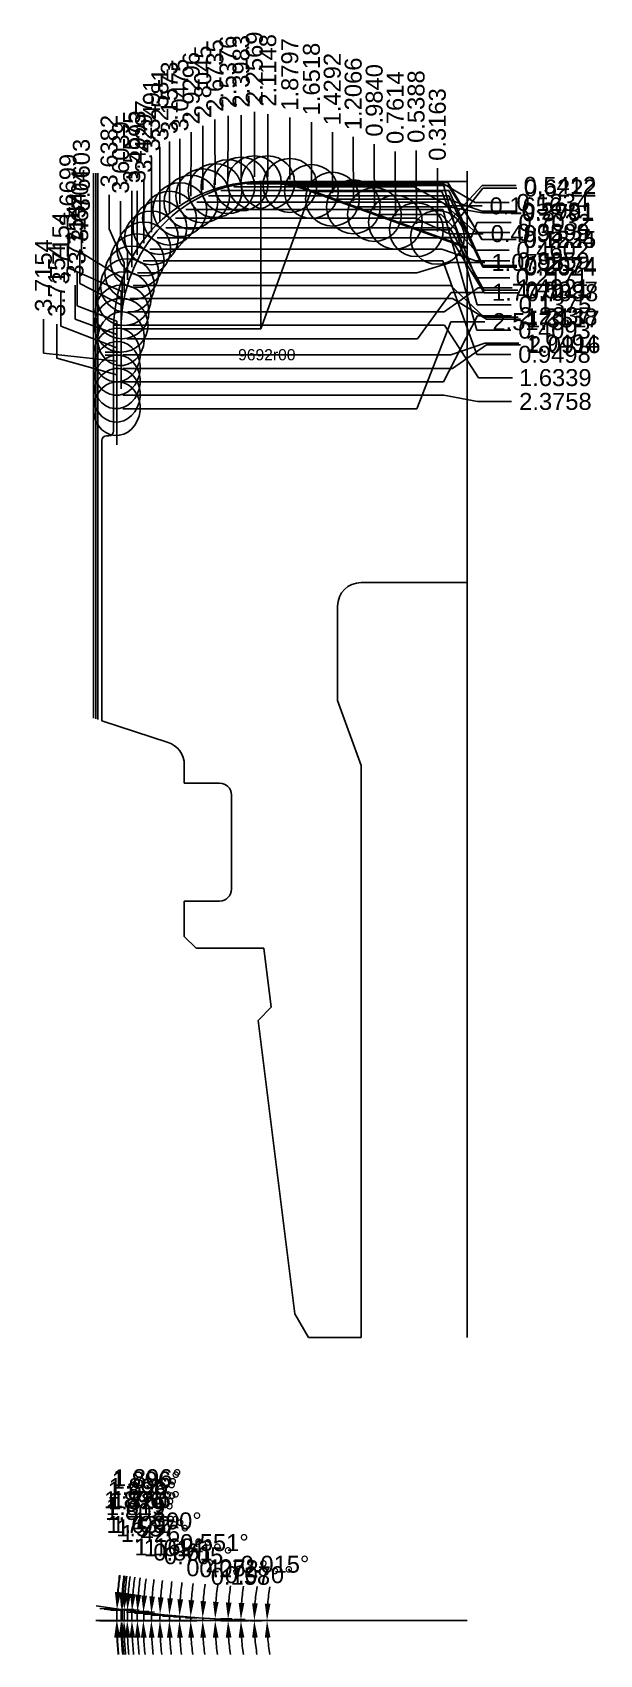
# Model space of a CAD drawing. Header units: inches. Extents: x -4.6 to 1.4, y -15.7 to 1.5.
import ezdxf
from ezdxf.enums import TextEntityAlignment as Align

# ---------------------------------------------------------------- set-up
doc = ezdxf.new("R2010")
doc.units = ezdxf.units.IN
doc.header["$MEASUREMENT"] = 0
for name, color, linetype, true_color in [('Blade_1', 30, 'Continuous', 0xff7f00), ('Blade_2', 7, 'Continuous', 0xcccc00), ('Blade_3', 7, 'Continuous', 0x00cc00), ('Blade_4', 7, 'Continuous', 0x00cccc), ('Blade_5', 7, 'Continuous', 0x0066cc)]:
    doc.layers.add(name, color=color, linetype=linetype, true_color=true_color)
doc.styles.get("Standard").update_dxf_attribs({"font": 'arial.ttf'})
doc.dimstyles.get("Standard").update_dxf_attribs({"dimtxt": 0.18, "dimasz": 0.18, "dimexe": 0.18, "dimexo": 0.0625, "dimgap": 0.09, "dimtad": 0, "dimtih": 1, "dimtoh": 1, "dimdec": 4, "dimzin": 0, "dimdsep": 46, "dimtxsty": 'Standard', "dimcen": 0.09, "dimadec": 0, "dimazin": 0, "dimtfac": 1, "dimtdec": 4, "dimtofl": 0, "dimtmove": 0, "dimatfit": 3, "dimfxl": 1, "dimtolj": 1, "dimtzin": 0, "dimarcsym": 0})

msp = doc.modelspace()

# ---------------------------------------------------------------- texts
msp.add_text('9692r00', height=0.11875).set_placement((-2.125, -1.94628), align=Align.MIDDLE_CENTER)

# ---------------------------------------------------------------- blocks, each defined once
blk = doc.blocks.new('*D5')
at = {"layer": 'Blade_1', "color": 0, "lineweight": -2, "transparency": 16777216}
for p, q in [((-0.316, -0.33), (-0.316, 0.03)), ((-0.316, -0.343), (-0.316, -0.33)), ((-0.316, -0.641), (-0.316, -0.343))]:
    blk.add_line(p, q, dxfattribs=at)
at = {"layer": 'Defpoints', "color": 0, "transparency": 16777216}
for p in [(-0.316, 0.03), (0, 0), (-0.316, -0.703)]:
    blk.add_point(p, dxfattribs=at)
at = {"layer": 'Blade_1', "color": 0, "transparency": 16777216, "insert": (-0.316, 0.493), "char_height": 0.18, "attachment_point": 5, "rotation": 90}
blk.add_mtext('\\A1;0.3163', dxfattribs=at)
blk = doc.blocks.new('*D6')
at = {"layer": 'Blade_1', "color": 0, "lineweight": -2, "transparency": 16777216}
for p, q in [((-0.985, -0.074), (-0.985, 0.286)), ((-0.984, -0.1), (-0.985, -0.074)), ((-0.984, -0.398), (-0.984, -0.1))]:
    blk.add_line(p, q, dxfattribs=at)
at = {"layer": 'Defpoints', "color": 0, "transparency": 16777216}
for p in [(-0.985, 0.286), (0, 0), (-0.984, -0.46)]:
    blk.add_point(p, dxfattribs=at)
at = {"layer": 'Blade_1', "color": 0, "transparency": 16777216, "insert": (-0.985, 0.749), "char_height": 0.18, "attachment_point": 5, "rotation": 90}
blk.add_mtext('\\A1;0.9840', dxfattribs=at)
blk = doc.blocks.new('*D7')
at = {"layer": 'Blade_1', "color": 0, "lineweight": -2, "transparency": 16777216}
for p, q in [((-1.651, 0.159), (-1.651, 0.519)), ((-1.652, 0.143), (-1.651, 0.159)), ((-1.652, -0.155), (-1.652, 0.143))]:
    blk.add_line(p, q, dxfattribs=at)
at = {"layer": 'Defpoints', "color": 0, "transparency": 16777216}
for p in [(-1.651, 0.519), (0, 0), (-1.652, -0.217)]:
    blk.add_point(p, dxfattribs=at)
at = {"layer": 'Blade_1', "color": 0, "transparency": 16777216, "insert": (-1.651, 0.975), "char_height": 0.18, "attachment_point": 5, "rotation": 90}
blk.add_mtext('\\A1;1.6518', dxfattribs=at)
blk = doc.blocks.new('*D8')
at = {"layer": 'Blade_1', "color": 0, "lineweight": -2, "transparency": 16777216}
for p, q in [((-2.397, 0.231), (-2.397, 0.591)), ((-2.398, 0.223), (-2.397, 0.231)), ((-2.398, -0.075), (-2.398, 0.223))]:
    blk.add_line(p, q, dxfattribs=at)
at = {"layer": 'Defpoints', "color": 0, "transparency": 16777216}
for p in [(-2.397, 0.591), (0, 0), (-2.398, -0.137)]:
    blk.add_point(p, dxfattribs=at)
at = {"layer": 'Blade_1', "color": 0, "transparency": 16777216, "insert": (-2.397, 1.057), "char_height": 0.18, "attachment_point": 5, "rotation": 90}
blk.add_mtext('\\A1;2.3983', dxfattribs=at)
blk = doc.blocks.new('*D9')
at = {"layer": 'Blade_1', "color": 0, "lineweight": -2, "transparency": 16777216}
for p, q in [((-3.046, -0.02), (-3.046, 0.34)), ((-3.047, -0.049), (-3.046, -0.02)), ((-3.047, -0.347), (-3.047, -0.049))]:
    blk.add_line(p, q, dxfattribs=at)
at = {"layer": 'Defpoints', "color": 0, "transparency": 16777216}
for p in [(-3.046, 0.34), (0, 0), (-3.047, -0.409)]:
    blk.add_point(p, dxfattribs=at)
at = {"layer": 'Blade_1', "color": 0, "transparency": 16777216, "insert": (-3.046, 0.805), "char_height": 0.18, "attachment_point": 5, "rotation": 90}
blk.add_mtext('\\A1;3.0475', dxfattribs=at)
blk = doc.blocks.new('*D10')
at = {"layer": 'Blade_1', "color": 0, "lineweight": -2, "transparency": 16777216}
for p, q in [((-3.5, -0.568), (-3.5, -0.208)), ((-3.499, -0.59), (-3.5, -0.568)), ((-3.499, -0.887), (-3.499, -0.59))]:
    blk.add_line(p, q, dxfattribs=at)
at = {"layer": 'Defpoints', "color": 0, "transparency": 16777216}
for p in [(0, 0), (-3.5, -0.208), (-3.499, -0.95)]:
    blk.add_point(p, dxfattribs=at)
at = {"layer": 'Blade_1', "color": 0, "transparency": 16777216, "insert": (-3.5, 0.256), "char_height": 0.18, "attachment_point": 5, "rotation": 90}
blk.add_mtext('\\A1;3.4993', dxfattribs=at)
blk = doc.blocks.new('*D11')
at = {"layer": 'Blade_1', "color": 0, "lineweight": -2, "transparency": 16777216}
for p, q in [((-4.233, -1.026), (-4.233, -0.666)), ((-3.67, -1.274), (-4.233, -1.026)), ((-3.67, -1.571), (-3.67, -1.274))]:
    blk.add_line(p, q, dxfattribs=at)
at = {"layer": 'Defpoints', "color": 0, "transparency": 16777216}
for p in [(0, 0), (-4.233, -0.666), (-3.67, -1.634)]:
    blk.add_point(p, dxfattribs=at)
at = {"layer": 'Blade_1', "color": 0, "transparency": 16777216, "insert": (-4.233, -0.202), "char_height": 0.18, "attachment_point": 5, "rotation": 90}
blk.add_mtext('\\A1;3.6699', dxfattribs=at)
blk = doc.blocks.new('*D12')
at = {"layer": 'Blade_1', "color": 0, "lineweight": -2, "transparency": 16777216}
for p, q in [((-4.493, -1.93), (-4.493, -1.57)), ((-3.715, -2.016), (-4.493, -1.93)), ((-3.715, -2.313), (-3.715, -2.016))]:
    blk.add_line(p, q, dxfattribs=at)
at = {"layer": 'Defpoints', "color": 0, "transparency": 16777216}
for p in [(0, 0), (-4.493, -1.57), (-3.715, -2.376)]:
    blk.add_point(p, dxfattribs=at)
at = {"layer": 'Blade_1', "color": 0, "transparency": 16777216, "insert": (-4.493, -1.107), "char_height": 0.18, "attachment_point": 5, "rotation": 90}
blk.add_mtext('\\A1;3.7154', dxfattribs=at)
blk = doc.blocks.new('*D13')
at = {"layer": 'Blade_1', "color": 0, "lineweight": -2, "transparency": 16777216}
for p, q in [((0.044, -0.703), (0.106, -0.546)), ((0.106, -0.546), (0.466, -0.546)), ((-0.254, -0.703), (0.044, -0.703))]:
    blk.add_line(p, q, dxfattribs=at)
at = {"layer": 'Defpoints', "color": 0, "transparency": 16777216}
for p in [(0, 0), (0.466, -0.546), (-0.316, -0.703)]:
    blk.add_point(p, dxfattribs=at)
at = {"layer": 'Blade_1', "color": 0, "transparency": 16777216, "insert": (0.929, -0.546), "char_height": 0.18, "attachment_point": 5}
blk.add_mtext('\\A1;0.7032', dxfattribs=at)
blk = doc.blocks.new('*D14')
at = {"layer": 'Blade_1', "color": 0, "lineweight": -2, "transparency": 16777216}
for p, q in [((-0.922, -0.46), (-0.276, -0.46)), ((-0.276, -0.46), (0.084, -0.838)), ((0.084, -0.838), (0.444, -0.838))]:
    blk.add_line(p, q, dxfattribs=at)
at = {"layer": 'Defpoints', "color": 0, "transparency": 16777216}
for p in [(0, 0), (-0.984, -0.46), (0.444, -0.838)]:
    blk.add_point(p, dxfattribs=at)
at = {"layer": 'Blade_1', "color": 0, "transparency": 16777216, "insert": (0.907, -0.838), "char_height": 0.18, "attachment_point": 5}
blk.add_mtext('\\A1;0.4602', dxfattribs=at)
blk = doc.blocks.new('*D15')
at = {"layer": 'Blade_1', "color": 0, "lineweight": -2, "transparency": 16777216}
for p, q in [((-1.589, -0.217), (-0.267, -0.217)), ((-0.267, -0.217), (0.093, -1.13)), ((0.093, -1.13), (0.453, -1.13))]:
    blk.add_line(p, q, dxfattribs=at)
at = {"layer": 'Defpoints', "color": 0, "transparency": 16777216}
for p in [(0, 0), (-1.652, -0.217), (0.453, -1.13)]:
    blk.add_point(p, dxfattribs=at)
at = {"layer": 'Blade_1', "color": 0, "transparency": 16777216, "insert": (0.899, -1.13), "char_height": 0.18, "attachment_point": 5}
blk.add_mtext('\\A1;0.2171', dxfattribs=at)
blk = doc.blocks.new('*D16')
at = {"layer": 'Blade_1', "color": 0, "lineweight": -2, "transparency": 16777216}
for p, q in [((-2.336, -0.137), (-0.254, -0.137)), ((-0.254, -0.137), (0.106, -1.417)), ((0.106, -1.417), (0.466, -1.417))]:
    blk.add_line(p, q, dxfattribs=at)
at = {"layer": 'Defpoints', "color": 0, "transparency": 16777216}
for p in [(0, 0), (-2.398, -0.137), (0.466, -1.417)]:
    blk.add_point(p, dxfattribs=at)
at = {"layer": 'Blade_1', "color": 0, "transparency": 16777216, "insert": (0.931, -1.417), "char_height": 0.18, "attachment_point": 5}
blk.add_mtext('\\A1;0.1375', dxfattribs=at)
blk = doc.blocks.new('*D17')
at = {"layer": 'Blade_1', "color": 0, "lineweight": -2, "transparency": 16777216}
for p, q in [((-2.985, -0.409), (-0.258, -0.409)), ((-0.258, -0.409), (0.102, -1.687)), ((0.102, -1.687), (0.462, -1.687))]:
    blk.add_line(p, q, dxfattribs=at)
at = {"layer": 'Defpoints', "color": 0, "transparency": 16777216}
for p in [(0, 0), (-3.047, -0.409), (0.462, -1.687)]:
    blk.add_point(p, dxfattribs=at)
at = {"layer": 'Blade_1', "color": 0, "transparency": 16777216, "insert": (0.926, -1.687), "char_height": 0.18, "attachment_point": 5}
blk.add_mtext('\\A1;0.4093', dxfattribs=at)
blk = doc.blocks.new('*D18')
at = {"layer": 'Blade_1', "color": 0, "lineweight": -2, "transparency": 16777216}
for p, q in [((-3.437, -0.95), (-0.258, -0.95)), ((-0.258, -0.95), (0.102, -1.943)), ((0.102, -1.943), (0.462, -1.943))]:
    blk.add_line(p, q, dxfattribs=at)
at = {"layer": 'Defpoints', "color": 0, "transparency": 16777216}
for p in [(0, 0), (-3.499, -0.95), (0.462, -1.943)]:
    blk.add_point(p, dxfattribs=at)
at = {"layer": 'Blade_1', "color": 0, "transparency": 16777216, "insert": (0.926, -1.943), "char_height": 0.18, "attachment_point": 5}
blk.add_mtext('\\A1;0.9498', dxfattribs=at)
blk = doc.blocks.new('*D19')
at = {"layer": 'Blade_1', "color": 0, "lineweight": -2, "transparency": 16777216}
for p, q in [((-3.607, -1.634), (-0.24, -1.634)), ((-0.24, -1.634), (0.12, -2.19)), ((0.12, -2.19), (0.48, -2.19))]:
    blk.add_line(p, q, dxfattribs=at)
at = {"layer": 'Defpoints', "color": 0, "transparency": 16777216}
for p in [(0, 0), (-3.67, -1.634), (0.48, -2.19)]:
    blk.add_point(p, dxfattribs=at)
at = {"layer": 'Blade_1', "color": 0, "transparency": 16777216, "insert": (0.935, -2.19), "char_height": 0.18, "attachment_point": 5}
blk.add_mtext('\\A1;1.6339', dxfattribs=at)
blk = doc.blocks.new('*D20')
at = {"layer": 'Blade_1', "color": 0, "lineweight": -2, "transparency": 16777216}
for p, q in [((-3.653, -2.376), (-0.249, -2.376)), ((-0.249, -2.376), (0.111, -2.442)), ((0.111, -2.442), (0.471, -2.442))]:
    blk.add_line(p, q, dxfattribs=at)
at = {"layer": 'Defpoints', "color": 0, "transparency": 16777216}
for p in [(0, 0), (-3.715, -2.376), (0.471, -2.442)]:
    blk.add_point(p, dxfattribs=at)
at = {"layer": 'Blade_1', "color": 0, "transparency": 16777216, "insert": (0.936, -2.442), "char_height": 0.18, "attachment_point": 5}
blk.add_mtext('\\A1;2.3758', dxfattribs=at)
blk = doc.blocks.new('*D21')
at = {"layer": 'Blade_2', "color": 0, "lineweight": -2, "transparency": 16777216}
for p, q in [((-2.257, 0.269), (-2.257, 0.629)), ((-2.257, 0.237), (-2.257, 0.269)), ((-2.257, -0.061), (-2.257, 0.237))]:
    blk.add_line(p, q, dxfattribs=at)
at = {"layer": 'Defpoints', "color": 0, "transparency": 16777216}
for p in [(-2.257, 0.629), (0, 0), (-2.257, -0.123)]:
    blk.add_point(p, dxfattribs=at)
at = {"layer": 'Blade_2', "color": 0, "transparency": 16777216, "insert": (-2.257, 1.094), "char_height": 0.18, "attachment_point": 5, "rotation": 90}
blk.add_mtext('\\A1;2.2569', dxfattribs=at)
blk = doc.blocks.new('*D22')
at = {"layer": 'Blade_2', "color": 0, "lineweight": -2, "transparency": 16777216}
for p, q in [((-2.926, 0.053), (-2.926, 0.413)), ((-2.93, 0.03), (-2.926, 0.053)), ((-2.93, -0.267), (-2.93, 0.03))]:
    blk.add_line(p, q, dxfattribs=at)
at = {"layer": 'Defpoints', "color": 0, "transparency": 16777216}
for p in [(-2.926, 0.413), (0, 0), (-2.93, -0.33)]:
    blk.add_point(p, dxfattribs=at)
at = {"layer": 'Blade_2', "color": 0, "transparency": 16777216, "insert": (-2.926, 0.878), "char_height": 0.18, "attachment_point": 5, "rotation": 90}
blk.add_mtext('\\A1;2.9296', dxfattribs=at)
blk = doc.blocks.new('*D23')
at = {"layer": 'Blade_2', "color": 0, "lineweight": -2, "transparency": 16777216}
for p, q in [((-3.43, -0.457), (-3.43, -0.097)), ((-3.43, -0.466), (-3.43, -0.457)), ((-3.43, -0.763), (-3.43, -0.466))]:
    blk.add_line(p, q, dxfattribs=at)
at = {"layer": 'Defpoints', "color": 0, "transparency": 16777216}
for p in [(0, 0), (-3.43, -0.097), (-3.43, -0.826)]:
    blk.add_point(p, dxfattribs=at)
at = {"layer": 'Blade_2', "color": 0, "transparency": 16777216, "insert": (-3.43, 0.366), "char_height": 0.18, "attachment_point": 5, "rotation": 90}
blk.add_mtext('\\A1;3.4297', dxfattribs=at)
blk = doc.blocks.new('*D24')
at = {"layer": 'Blade_2', "color": 0, "lineweight": -2, "transparency": 16777216}
for p, q in [((-4.091, -0.867), (-4.091, -0.507)), ((-3.66, -1.132), (-4.091, -0.867)), ((-3.66, -1.43), (-3.66, -1.132))]:
    blk.add_line(p, q, dxfattribs=at)
at = {"layer": 'Defpoints', "color": 0, "transparency": 16777216}
for p in [(0, 0), (-4.091, -0.507), (-3.66, -1.492)]:
    blk.add_point(p, dxfattribs=at)
at = {"layer": 'Blade_2', "color": 0, "transparency": 16777216, "insert": (-4.091, -0.043), "char_height": 0.18, "attachment_point": 5, "rotation": 90}
blk.add_mtext('\\A1;3.6603', dxfattribs=at)
blk = doc.blocks.new('*D25')
at = {"layer": 'Blade_2', "color": 0, "lineweight": -2, "transparency": 16777216}
for p, q in [((-4.309, -1.642), (-4.309, -1.282)), ((-3.715, -1.874), (-4.309, -1.642)), ((-3.715, -2.171), (-3.715, -1.874))]:
    blk.add_line(p, q, dxfattribs=at)
at = {"layer": 'Defpoints', "color": 0, "transparency": 16777216}
for p in [(0, 0), (-4.309, -1.282), (-3.715, -2.234)]:
    blk.add_point(p, dxfattribs=at)
at = {"layer": 'Blade_2', "color": 0, "transparency": 16777216, "insert": (-4.309, -0.818), "char_height": 0.18, "attachment_point": 5, "rotation": 90}
blk.add_mtext('\\A1;3.7154', dxfattribs=at)
blk = doc.blocks.new('*D26')
at = {"layer": 'Blade_2', "color": 0, "lineweight": -2, "transparency": 16777216}
for p, q in [((-2.194, -0.123), (-0.275, -0.123)), ((-0.275, -0.123), (0.085, -0.334)), ((0.085, -0.334), (0.445, -0.334))]:
    blk.add_line(p, q, dxfattribs=at)
at = {"layer": 'Defpoints', "color": 0, "transparency": 16777216}
for p in [(0, 0), (-2.257, -0.123), (0.445, -0.334)]:
    blk.add_point(p, dxfattribs=at)
at = {"layer": 'Blade_2', "color": 0, "transparency": 16777216, "insert": (0.908, -0.334), "char_height": 0.18, "attachment_point": 5}
blk.add_mtext('\\A1;0.1234', dxfattribs=at)
blk = doc.blocks.new('*D27')
at = {"layer": 'Blade_2', "color": 0, "lineweight": -2, "transparency": 16777216}
for p, q in [((-2.867, -0.33), (-0.269, -0.33)), ((-0.269, -0.33), (0.091, -0.65)), ((0.091, -0.65), (0.451, -0.65))]:
    blk.add_line(p, q, dxfattribs=at)
at = {"layer": 'Defpoints', "color": 0, "transparency": 16777216}
for p in [(0, 0), (-2.93, -0.33), (0.451, -0.65)]:
    blk.add_point(p, dxfattribs=at)
at = {"layer": 'Blade_2', "color": 0, "transparency": 16777216, "insert": (0.915, -0.65), "char_height": 0.18, "attachment_point": 5}
blk.add_mtext('\\A1;0.3299', dxfattribs=at)
blk = doc.blocks.new('*D28')
at = {"layer": 'Blade_2', "color": 0, "lineweight": -2, "transparency": 16777216}
for p, q in [((-3.367, -0.826), (-0.269, -0.826)), ((-0.269, -0.826), (0.091, -0.953)), ((0.091, -0.953), (0.451, -0.953))]:
    blk.add_line(p, q, dxfattribs=at)
at = {"layer": 'Defpoints', "color": 0, "transparency": 16777216}
for p in [(0, 0), (-3.43, -0.826), (0.451, -0.953)]:
    blk.add_point(p, dxfattribs=at)
at = {"layer": 'Blade_2', "color": 0, "transparency": 16777216, "insert": (0.915, -0.953), "char_height": 0.18, "attachment_point": 5}
blk.add_mtext('\\A1;0.8259', dxfattribs=at)
blk = doc.blocks.new('*D29')
at = {"layer": 'Blade_2', "color": 0, "lineweight": -2, "transparency": 16777216}
for p, q in [((-0.243, -1.492), (0.117, -1.237)), ((0.117, -1.237), (0.477, -1.237)), ((-3.598, -1.492), (-0.243, -1.492))]:
    blk.add_line(p, q, dxfattribs=at)
at = {"layer": 'Defpoints', "color": 0, "transparency": 16777216}
for p in [(0, 0), (0.477, -1.237), (-3.66, -1.492)]:
    blk.add_point(p, dxfattribs=at)
at = {"layer": 'Blade_2', "color": 0, "transparency": 16777216, "insert": (0.914, -1.237), "char_height": 0.18, "attachment_point": 5}
blk.add_mtext('\\A1;1.4921', dxfattribs=at)
blk = doc.blocks.new('*D30')
at = {"layer": 'Blade_2', "color": 0, "lineweight": -2, "transparency": 16777216}
for p, q in [((-0.25, -2.234), (0.11, -1.534)), ((0.11, -1.534), (0.47, -1.534)), ((-3.653, -2.234), (-0.25, -2.234))]:
    blk.add_line(p, q, dxfattribs=at)
at = {"layer": 'Defpoints', "color": 0, "transparency": 16777216}
for p in [(0, 0), (0.47, -1.534), (-3.715, -2.234)]:
    blk.add_point(p, dxfattribs=at)
at = {"layer": 'Blade_2', "color": 0, "transparency": 16777216, "insert": (0.935, -1.534), "char_height": 0.18, "attachment_point": 5}
blk.add_mtext('\\A1;2.2337', dxfattribs=at)
blk = doc.blocks.new('*D31')
at = {"layer": 'Blade_3', "color": 0, "lineweight": -2, "transparency": 16777216}
for p, q in [((-0.763, -0.152), (-0.763, 0.208)), ((-0.761, -0.181), (-0.763, -0.152)), ((-0.761, -0.479), (-0.761, -0.181))]:
    blk.add_line(p, q, dxfattribs=at)
at = {"layer": 'Defpoints', "color": 0, "transparency": 16777216}
for p in [(-0.763, 0.208), (0, 0), (-0.761, -0.541)]:
    blk.add_point(p, dxfattribs=at)
at = {"layer": 'Blade_3', "color": 0, "transparency": 16777216, "insert": (-0.763, 0.671), "char_height": 0.18, "attachment_point": 5, "rotation": 90}
blk.add_mtext('\\A1;0.7614', dxfattribs=at)
blk = doc.blocks.new('*D32')
at = {"layer": 'Blade_3', "color": 0, "lineweight": -2, "transparency": 16777216}
for p, q in [((-1.43, 0.053), (-1.43, 0.413)), ((-1.429, 0.062), (-1.43, 0.053)), ((-1.429, -0.236), (-1.429, 0.062))]:
    blk.add_line(p, q, dxfattribs=at)
at = {"layer": 'Defpoints', "color": 0, "transparency": 16777216}
for p in [(-1.43, 0.413), (0, 0), (-1.429, -0.298)]:
    blk.add_point(p, dxfattribs=at)
at = {"layer": 'Blade_3', "color": 0, "transparency": 16777216, "insert": (-1.43, 0.868), "char_height": 0.18, "attachment_point": 5, "rotation": 90}
blk.add_mtext('\\A1;1.4292', dxfattribs=at)
blk = doc.blocks.new('*D33')
at = {"layer": 'Blade_3', "color": 0, "lineweight": -2, "transparency": 16777216}
for p, q in [((-2.114, 0.242), (-2.114, 0.602)), ((-2.115, 0.237), (-2.114, 0.242)), ((-2.115, -0.061), (-2.115, 0.237))]:
    blk.add_line(p, q, dxfattribs=at)
at = {"layer": 'Defpoints', "color": 0, "transparency": 16777216}
for p in [(-2.114, 0.602), (0, 0), (-2.115, -0.123)]:
    blk.add_point(p, dxfattribs=at)
at = {"layer": 'Blade_3', "color": 0, "transparency": 16777216, "insert": (-2.114, 1.067), "char_height": 0.18, "attachment_point": 5, "rotation": 90}
blk.add_mtext('\\A1;2.1148', dxfattribs=at)
blk = doc.blocks.new('*D34')
at = {"layer": 'Blade_3', "color": 0, "lineweight": -2, "transparency": 16777216}
for p, q in [((-2.803, 0.12), (-2.803, 0.48)), ((-2.805, 0.098), (-2.803, 0.12)), ((-2.805, -0.2), (-2.805, 0.098))]:
    blk.add_line(p, q, dxfattribs=at)
at = {"layer": 'Defpoints', "color": 0, "transparency": 16777216}
for p in [(-2.803, 0.48), (0, 0), (-2.805, -0.262)]:
    blk.add_point(p, dxfattribs=at)
at = {"layer": 'Blade_3', "color": 0, "transparency": 16777216, "insert": (-2.803, 0.946), "char_height": 0.18, "attachment_point": 5, "rotation": 90}
blk.add_mtext('\\A1;2.8045', dxfattribs=at)
blk = doc.blocks.new('*D35')
at = {"layer": 'Blade_3', "color": 0, "lineweight": -2, "transparency": 16777216}
for p, q in [((-3.347, -0.213), (-3.347, 0.147)), ((-3.349, -0.349), (-3.347, -0.213)), ((-3.349, -0.646), (-3.349, -0.349))]:
    blk.add_line(p, q, dxfattribs=at)
at = {"layer": 'Defpoints', "color": 0, "transparency": 16777216}
for p in [(-3.347, 0.147), (0, 0), (-3.349, -0.709)]:
    blk.add_point(p, dxfattribs=at)
at = {"layer": 'Blade_3', "color": 0, "transparency": 16777216, "insert": (-3.347, 0.593), "char_height": 0.18, "attachment_point": 5, "rotation": 90}
blk.add_mtext('\\A1;3.3491', dxfattribs=at)
blk = doc.blocks.new('*D36')
at = {"layer": 'Blade_3', "color": 0, "lineweight": -2, "transparency": 16777216}
for p, q in [((-3.797, -0.613), (-3.797, -0.253)), ((-3.638, -0.973), (-3.797, -0.613)), ((-3.638, -1.289), (-3.638, -0.973))]:
    blk.add_line(p, q, dxfattribs=at)
at = {"layer": 'Defpoints', "color": 0, "transparency": 16777216}
for p in [(0, 0), (-3.797, -0.253), (-3.638, -1.352)]:
    blk.add_point(p, dxfattribs=at)
at = {"layer": 'Blade_3', "color": 0, "transparency": 16777216, "insert": (-3.797, 0.21), "char_height": 0.18, "attachment_point": 5, "rotation": 90}
blk.add_mtext('\\A1;3.6382', dxfattribs=at)
blk = doc.blocks.new('*D37')
at = {"layer": 'Blade_3', "color": 0, "lineweight": -2, "transparency": 16777216}
for p, q in [((-4.158, -1.568), (-4.158, -1.208)), ((-3.715, -1.732), (-4.158, -1.568)), ((-3.715, -2.029), (-3.715, -1.732))]:
    blk.add_line(p, q, dxfattribs=at)
at = {"layer": 'Defpoints', "color": 0, "transparency": 16777216}
for p in [(0, 0), (-4.158, -1.208), (-3.715, -2.092)]:
    blk.add_point(p, dxfattribs=at)
at = {"layer": 'Blade_3', "color": 0, "transparency": 16777216, "insert": (-4.158, -0.745), "char_height": 0.18, "attachment_point": 5, "rotation": 90}
blk.add_mtext('\\A1;3.7154', dxfattribs=at)
blk = doc.blocks.new('*D38')
at = {"layer": 'Blade_3', "color": 0, "lineweight": -2, "transparency": 16777216}
for p, q in [((-0.2, -0.541), (0.16, -0.153)), ((0.16, -0.153), (0.52, -0.153)), ((-0.699, -0.541), (-0.2, -0.541))]:
    blk.add_line(p, q, dxfattribs=at)
at = {"layer": 'Defpoints', "color": 0, "transparency": 16777216}
for p in [(0, 0), (0.52, -0.153), (-0.761, -0.541)]:
    blk.add_point(p, dxfattribs=at)
at = {"layer": 'Blade_3', "color": 0, "transparency": 16777216, "insert": (0.983, -0.153), "char_height": 0.18, "attachment_point": 5}
blk.add_mtext('\\A1;0.5412', dxfattribs=at)
blk = doc.blocks.new('*D39')
at = {"layer": 'Blade_3', "color": 0, "lineweight": -2, "transparency": 16777216}
for p, q in [((-1.367, -0.298), (-0.206, -0.298)), ((-0.206, -0.298), (0.154, -0.425)), ((0.154, -0.425), (0.514, -0.425))]:
    blk.add_line(p, q, dxfattribs=at)
at = {"layer": 'Defpoints', "color": 0, "transparency": 16777216}
for p in [(0, 0), (-1.429, -0.298), (0.514, -0.425)]:
    blk.add_point(p, dxfattribs=at)
at = {"layer": 'Blade_3', "color": 0, "transparency": 16777216, "insert": (0.961, -0.425), "char_height": 0.18, "attachment_point": 5}
blk.add_mtext('\\A1;0.2981', dxfattribs=at)
blk = doc.blocks.new('*D40')
at = {"layer": 'Blade_3', "color": 0, "lineweight": -2, "transparency": 16777216}
for p, q in [((-2.052, -0.123), (-0.206, -0.123)), ((-0.206, -0.123), (0.154, -0.725)), ((0.154, -0.725), (0.514, -0.725))]:
    blk.add_line(p, q, dxfattribs=at)
at = {"layer": 'Defpoints', "color": 0, "transparency": 16777216}
for p in [(0, 0), (-2.115, -0.123), (0.514, -0.725)]:
    blk.add_point(p, dxfattribs=at)
at = {"layer": 'Blade_3', "color": 0, "transparency": 16777216, "insert": (0.978, -0.725), "char_height": 0.18, "attachment_point": 5}
blk.add_mtext('\\A1;0.1234', dxfattribs=at)
blk = doc.blocks.new('*D41')
at = {"layer": 'Blade_3', "color": 0, "lineweight": -2, "transparency": 16777216}
for p, q in [((-2.742, -0.262), (-0.194, -0.262)), ((-0.194, -0.262), (0.166, -1.019)), ((0.166, -1.019), (0.526, -1.019))]:
    blk.add_line(p, q, dxfattribs=at)
at = {"layer": 'Defpoints', "color": 0, "transparency": 16777216}
for p in [(0, 0), (-2.805, -0.262), (0.526, -1.019)]:
    blk.add_point(p, dxfattribs=at)
at = {"layer": 'Blade_3', "color": 0, "transparency": 16777216, "insert": (0.989, -1.019), "char_height": 0.18, "attachment_point": 5}
blk.add_mtext('\\A1;0.2624', dxfattribs=at)
blk = doc.blocks.new('*D42')
at = {"layer": 'Blade_3', "color": 0, "lineweight": -2, "transparency": 16777216}
for p, q in [((-3.287, -0.709), (-0.178, -0.709)), ((-0.178, -0.709), (0.182, -1.291)), ((0.182, -1.291), (0.542, -1.291))]:
    blk.add_line(p, q, dxfattribs=at)
at = {"layer": 'Defpoints', "color": 0, "transparency": 16777216}
for p in [(0, 0), (-3.349, -0.709), (0.542, -1.291)]:
    blk.add_point(p, dxfattribs=at)
at = {"layer": 'Blade_3', "color": 0, "transparency": 16777216, "insert": (1.006, -1.291), "char_height": 0.18, "attachment_point": 5}
blk.add_mtext('\\A1;0.7088', dxfattribs=at)
blk = doc.blocks.new('*D43')
at = {"layer": 'Blade_3', "color": 0, "lineweight": -2, "transparency": 16777216}
for p, q in [((-3.576, -1.352), (-0.156, -1.352)), ((-0.156, -1.352), (0.204, -1.569)), ((0.204, -1.569), (0.564, -1.569))]:
    blk.add_line(p, q, dxfattribs=at)
at = {"layer": 'Defpoints', "color": 0, "transparency": 16777216}
for p in [(0, 0), (-3.638, -1.352), (0.564, -1.569)]:
    blk.add_point(p, dxfattribs=at)
at = {"layer": 'Blade_3', "color": 0, "transparency": 16777216, "insert": (1.02, -1.569), "char_height": 0.18, "attachment_point": 5}
blk.add_mtext('\\A1;1.3517', dxfattribs=at)
blk = doc.blocks.new('*D44')
at = {"layer": 'Blade_3', "color": 0, "lineweight": -2, "transparency": 16777216}
for p, q in [((-0.156, -2.092), (0.204, -1.841)), ((0.204, -1.841), (0.564, -1.841)), ((-3.653, -2.092), (-0.156, -2.092))]:
    blk.add_line(p, q, dxfattribs=at)
at = {"layer": 'Defpoints', "color": 0, "transparency": 16777216}
for p in [(0, 0), (0.564, -1.841), (-3.715, -2.092)]:
    blk.add_point(p, dxfattribs=at)
at = {"layer": 'Blade_3', "color": 0, "transparency": 16777216, "insert": (1.03, -1.841), "char_height": 0.18, "attachment_point": 5}
blk.add_mtext('\\A1;2.0916', dxfattribs=at)
blk = doc.blocks.new('*D45')
at = {"layer": 'Blade_4', "color": 0, "lineweight": -2, "transparency": 16777216}
for p, q in [((-0.541, -0.141), (-0.541, 0.219)), ((-0.539, -0.262), (-0.541, -0.141)), ((-0.539, -0.56), (-0.539, -0.262))]:
    blk.add_line(p, q, dxfattribs=at)
at = {"layer": 'Defpoints', "color": 0, "transparency": 16777216}
for p in [(-0.541, 0.219), (0, 0), (-0.539, -0.622)]:
    blk.add_point(p, dxfattribs=at)
at = {"layer": 'Blade_4', "color": 0, "transparency": 16777216, "insert": (-0.541, 0.683), "char_height": 0.18, "attachment_point": 5, "rotation": 90}
blk.add_mtext('\\A1;0.5388', dxfattribs=at)
blk = doc.blocks.new('*D46')
at = {"layer": 'Blade_4', "color": 0, "lineweight": -2, "transparency": 16777216}
for p, q in [((-1.208, 0.003), (-1.208, 0.363)), ((-1.207, -0.019), (-1.208, 0.003)), ((-1.207, -0.317), (-1.207, -0.019))]:
    blk.add_line(p, q, dxfattribs=at)
at = {"layer": 'Defpoints', "color": 0, "transparency": 16777216}
for p in [(-1.208, 0.363), (0, 0), (-1.207, -0.379)]:
    blk.add_point(p, dxfattribs=at)
at = {"layer": 'Blade_4', "color": 0, "transparency": 16777216, "insert": (-1.208, 0.818), "char_height": 0.18, "attachment_point": 5, "rotation": 90}
blk.add_mtext('\\A1;1.2066', dxfattribs=at)
blk = doc.blocks.new('*D47')
at = {"layer": 'Blade_4', "color": 0, "lineweight": -2, "transparency": 16777216}
for p, q in [((-1.88, 0.209), (-1.88, 0.569)), ((-1.88, 0.207), (-1.88, 0.209)), ((-1.88, -0.09), (-1.88, 0.207))]:
    blk.add_line(p, q, dxfattribs=at)
at = {"layer": 'Defpoints', "color": 0, "transparency": 16777216}
for p in [(-1.88, 0.569), (0, 0), (-1.88, -0.153)]:
    blk.add_point(p, dxfattribs=at)
at = {"layer": 'Blade_4', "color": 0, "transparency": 16777216, "insert": (-1.88, 1.024), "char_height": 0.18, "attachment_point": 5, "rotation": 90}
blk.add_mtext('\\A1;1.8797', dxfattribs=at)
blk = doc.blocks.new('*D48')
at = {"layer": 'Blade_4', "color": 0, "lineweight": -2, "transparency": 16777216}
for p, q in [((-2.675, 0.187), (-2.675, 0.547)), ((-2.673, 0.153), (-2.675, 0.187)), ((-2.673, -0.145), (-2.673, 0.153))]:
    blk.add_line(p, q, dxfattribs=at)
at = {"layer": 'Defpoints', "color": 0, "transparency": 16777216}
for p in [(-2.675, 0.547), (0, 0), (-2.673, -0.207)]:
    blk.add_point(p, dxfattribs=at)
at = {"layer": 'Blade_4', "color": 0, "transparency": 16777216, "insert": (-2.675, 1.012), "char_height": 0.18, "attachment_point": 5, "rotation": 90}
blk.add_mtext('\\A1;2.6735', dxfattribs=at)
blk = doc.blocks.new('*D49')
at = {"layer": 'Blade_4', "color": 0, "lineweight": -2, "transparency": 16777216}
for p, q in [((-3.258, -0.102), (-3.258, 0.258)), ((-3.258, -0.24), (-3.258, -0.102)), ((-3.258, -0.537), (-3.258, -0.24))]:
    blk.add_line(p, q, dxfattribs=at)
at = {"layer": 'Defpoints', "color": 0, "transparency": 16777216}
for p in [(-3.258, 0.258), (0, 0), (-3.258, -0.6)]:
    blk.add_point(p, dxfattribs=at)
at = {"layer": 'Blade_4', "color": 0, "transparency": 16777216, "insert": (-3.258, 0.704), "char_height": 0.18, "attachment_point": 5, "rotation": 90}
blk.add_mtext('\\A1;3.2581', dxfattribs=at)
blk = doc.blocks.new('*D50')
at = {"layer": 'Blade_4', "color": 0, "lineweight": -2, "transparency": 16777216}
for p, q in [((-3.675, -0.68), (-3.675, -0.32)), ((-3.604, -0.854), (-3.675, -0.68)), ((-3.604, -1.151), (-3.604, -0.854))]:
    blk.add_line(p, q, dxfattribs=at)
at = {"layer": 'Defpoints', "color": 0, "transparency": 16777216}
for p in [(0, 0), (-3.675, -0.32), (-3.604, -1.214)]:
    blk.add_point(p, dxfattribs=at)
at = {"layer": 'Blade_4', "color": 0, "transparency": 16777216, "insert": (-3.675, 0.144), "char_height": 0.18, "attachment_point": 5, "rotation": 90}
blk.add_mtext('\\A1;3.6039', dxfattribs=at)
blk = doc.blocks.new('*D51')
at = {"layer": 'Blade_4', "color": 0, "lineweight": -2, "transparency": 16777216}
for p, q in [((-4.136, -1.429), (-4.136, -1.069)), ((-3.715, -1.589), (-4.136, -1.429)), ((-3.715, -1.887), (-3.715, -1.589))]:
    blk.add_line(p, q, dxfattribs=at)
at = {"layer": 'Defpoints', "color": 0, "transparency": 16777216}
for p in [(0, 0), (-4.136, -1.069), (-3.715, -1.949)]:
    blk.add_point(p, dxfattribs=at)
at = {"layer": 'Blade_4', "color": 0, "transparency": 16777216, "insert": (-4.136, -0.606), "char_height": 0.18, "attachment_point": 5, "rotation": 90}
blk.add_mtext('\\A1;3.7154', dxfattribs=at)
blk = doc.blocks.new('*D52')
at = {"layer": 'Blade_4', "color": 0, "lineweight": -2, "transparency": 16777216}
for p, q in [((-0.179, -0.622), (0.166, -0.181)), ((0.166, -0.181), (0.526, -0.181)), ((-0.476, -0.622), (-0.179, -0.622))]:
    blk.add_line(p, q, dxfattribs=at)
at = {"layer": 'Defpoints', "color": 0, "transparency": 16777216}
for p in [(0, 0), (0.526, -0.181), (-0.539, -0.622)]:
    blk.add_point(p, dxfattribs=at)
at = {"layer": 'Blade_4', "color": 0, "transparency": 16777216, "insert": (0.988, -0.181), "char_height": 0.18, "attachment_point": 5}
blk.add_mtext('\\A1;0.6222', dxfattribs=at)
blk = doc.blocks.new('*D53')
at = {"layer": 'Blade_4', "color": 0, "lineweight": -2, "transparency": 16777216}
for p, q in [((-1.144, -0.379), (-0.2, -0.379)), ((-0.2, -0.379), (0.16, -0.442)), ((0.16, -0.442), (0.52, -0.442))]:
    blk.add_line(p, q, dxfattribs=at)
at = {"layer": 'Defpoints', "color": 0, "transparency": 16777216}
for p in [(0, 0), (-1.207, -0.379), (0.52, -0.442)]:
    blk.add_point(p, dxfattribs=at)
at = {"layer": 'Blade_4', "color": 0, "transparency": 16777216, "insert": (0.966, -0.442), "char_height": 0.18, "attachment_point": 5}
blk.add_mtext('\\A1;0.3791', dxfattribs=at)
blk = doc.blocks.new('*D54')
at = {"layer": 'Blade_4', "color": 0, "lineweight": -2, "transparency": 16777216}
for p, q in [((-1.817, -0.153), (-0.2, -0.153)), ((-0.2, -0.153), (0.16, -0.725)), ((0.16, -0.725), (0.52, -0.725))]:
    blk.add_line(p, q, dxfattribs=at)
at = {"layer": 'Defpoints', "color": 0, "transparency": 16777216}
for p in [(0, 0), (-1.88, -0.153), (0.52, -0.725)]:
    blk.add_point(p, dxfattribs=at)
at = {"layer": 'Blade_4', "color": 0, "transparency": 16777216, "insert": (0.984, -0.725), "char_height": 0.18, "attachment_point": 5}
blk.add_mtext('\\A1;0.1525', dxfattribs=at)
blk = doc.blocks.new('*D55')
at = {"layer": 'Blade_4', "color": 0, "lineweight": -2, "transparency": 16777216}
for p, q in [((-2.611, -0.207), (-0.194, -0.207)), ((-0.194, -0.207), (0.166, -1.002)), ((0.166, -1.002), (0.526, -1.002))]:
    blk.add_line(p, q, dxfattribs=at)
at = {"layer": 'Defpoints', "color": 0, "transparency": 16777216}
for p in [(0, 0), (-2.673, -0.207), (0.526, -1.002)]:
    blk.add_point(p, dxfattribs=at)
at = {"layer": 'Blade_4', "color": 0, "transparency": 16777216, "insert": (0.989, -1.002), "char_height": 0.18, "attachment_point": 5}
blk.add_mtext('\\A1;0.2074', dxfattribs=at)
blk = doc.blocks.new('*D56')
at = {"layer": 'Blade_4', "color": 0, "lineweight": -2, "transparency": 16777216}
for p, q in [((-3.196, -0.6), (-0.183, -0.6)), ((-0.183, -0.6), (0.177, -1.263)), ((0.177, -1.263), (0.537, -1.263))]:
    blk.add_line(p, q, dxfattribs=at)
at = {"layer": 'Defpoints', "color": 0, "transparency": 16777216}
for p in [(0, 0), (-3.258, -0.6), (0.537, -1.263)]:
    blk.add_point(p, dxfattribs=at)
at = {"layer": 'Blade_4', "color": 0, "transparency": 16777216, "insert": (1, -1.263), "char_height": 0.18, "attachment_point": 5}
blk.add_mtext('\\A1;0.5997', dxfattribs=at)
blk = doc.blocks.new('*D57')
at = {"layer": 'Blade_4', "color": 0, "lineweight": -2, "transparency": 16777216}
for p, q in [((-3.541, -1.214), (-0.178, -1.214)), ((-0.178, -1.214), (0.182, -1.547)), ((0.182, -1.547), (0.542, -1.547))]:
    blk.add_line(p, q, dxfattribs=at)
at = {"layer": 'Defpoints', "color": 0, "transparency": 16777216}
for p in [(0, 0), (-3.604, -1.214), (0.542, -1.547)]:
    blk.add_point(p, dxfattribs=at)
at = {"layer": 'Blade_4', "color": 0, "transparency": 16777216, "insert": (0.998, -1.547), "char_height": 0.18, "attachment_point": 5}
blk.add_mtext('\\A1;1.2138', dxfattribs=at)
blk = doc.blocks.new('*D58')
at = {"layer": 'Blade_4', "color": 0, "lineweight": -2, "transparency": 16777216}
for p, q in [((-0.172, -1.949), (0.188, -1.824)), ((0.188, -1.824), (0.548, -1.824)), ((-3.653, -1.949), (-0.172, -1.949))]:
    blk.add_line(p, q, dxfattribs=at)
at = {"layer": 'Defpoints', "color": 0, "transparency": 16777216}
for p in [(0, 0), (0.548, -1.824), (-3.715, -1.949)]:
    blk.add_point(p, dxfattribs=at)
at = {"layer": 'Blade_4', "color": 0, "transparency": 16777216, "insert": (1.003, -1.824), "char_height": 0.18, "attachment_point": 5}
blk.add_mtext('\\A1;1.9494', dxfattribs=at)
blk = doc.blocks.new('*D59')
at = {"layer": 'Blade_5', "color": 0, "lineweight": -2, "transparency": 16777216}
for p, q in [((-2.536, 0.225), (-2.536, 0.585)), ((-2.538, 0.194), (-2.536, 0.225)), ((-2.538, -0.103), (-2.538, 0.194))]:
    blk.add_line(p, q, dxfattribs=at)
at = {"layer": 'Defpoints', "color": 0, "transparency": 16777216}
for p in [(-2.536, 0.585), (0, 0), (-2.538, -0.166)]:
    blk.add_point(p, dxfattribs=at)
at = {"layer": 'Blade_5', "color": 0, "transparency": 16777216, "insert": (-2.536, 1.05), "char_height": 0.18, "attachment_point": 5, "rotation": 90}
blk.add_mtext('\\A1;2.5376', dxfattribs=at)
blk = doc.blocks.new('*D60')
at = {"layer": 'Blade_5', "color": 0, "lineweight": -2, "transparency": 16777216}
for p, q in [((-3.158, -0.047), (-3.158, 0.313)), ((-3.157, -0.139), (-3.158, -0.047)), ((-3.157, -0.437), (-3.157, -0.139))]:
    blk.add_line(p, q, dxfattribs=at)
at = {"layer": 'Defpoints', "color": 0, "transparency": 16777216}
for p in [(-3.158, 0.313), (0, 0), (-3.157, -0.499)]:
    blk.add_point(p, dxfattribs=at)
at = {"layer": 'Blade_5', "color": 0, "transparency": 16777216, "insert": (-3.158, 0.777), "char_height": 0.18, "attachment_point": 5, "rotation": 90}
blk.add_mtext('\\A1;3.1573', dxfattribs=at)
blk = doc.blocks.new('*D61')
at = {"layer": 'Blade_5', "color": 0, "lineweight": -2, "transparency": 16777216}
for p, q in [((-3.558, -0.569), (-3.558, -0.209)), ((-3.558, -0.719), (-3.558, -0.569)), ((-3.558, -1.017), (-3.558, -0.719))]:
    blk.add_line(p, q, dxfattribs=at)
at = {"layer": 'Defpoints', "color": 0, "transparency": 16777216}
for p in [(0, 0), (-3.558, -0.209), (-3.558, -1.079)]:
    blk.add_point(p, dxfattribs=at)
at = {"layer": 'Blade_5', "color": 0, "transparency": 16777216, "insert": (-3.558, 0.256), "char_height": 0.18, "attachment_point": 5, "rotation": 90}
blk.add_mtext('\\A1;3.5575', dxfattribs=at)
blk = doc.blocks.new('*D62')
at = {"layer": 'Blade_5', "color": 0, "lineweight": -2, "transparency": 16777216}
for p, q in [((-4.108, -1.19), (-4.108, -0.83)), ((-3.67, -1.417), (-4.108, -1.19)), ((-3.67, -1.714), (-3.67, -1.417))]:
    blk.add_line(p, q, dxfattribs=at)
at = {"layer": 'Defpoints', "color": 0, "transparency": 16777216}
for p in [(0, 0), (-4.108, -0.83), (-3.67, -1.777)]:
    blk.add_point(p, dxfattribs=at)
at = {"layer": 'Blade_5', "color": 0, "transparency": 16777216, "insert": (-4.108, -0.367), "char_height": 0.18, "attachment_point": 5, "rotation": 90}
blk.add_mtext('\\A1;3.6704', dxfattribs=at)
blk = doc.blocks.new('*D63')
at = {"layer": 'Blade_5', "color": 0, "lineweight": -2, "transparency": 16777216}
for p, q in [((-4.353, -1.984), (-4.353, -1.624)), ((-3.715, -2.158), (-4.353, -1.984)), ((-3.715, -2.455), (-3.715, -2.158))]:
    blk.add_line(p, q, dxfattribs=at)
at = {"layer": 'Defpoints', "color": 0, "transparency": 16777216}
for p in [(0, 0), (-4.353, -1.624), (-3.715, -2.518)]:
    blk.add_point(p, dxfattribs=at)
at = {"layer": 'Blade_5', "color": 0, "transparency": 16777216, "insert": (-4.353, -1.161), "char_height": 0.18, "attachment_point": 5, "rotation": 90}
blk.add_mtext('\\A1;3.7154', dxfattribs=at)
blk = doc.blocks.new('*D66')
at = {"layer": 'Blade_5', "color": 0, "lineweight": -2, "transparency": 16777216}
for p, q in [((-2.475, -0.166), (-0.561, -0.166)), ((-0.561, -0.166), (-0.201, -0.37)), ((-0.201, -0.37), (0.159, -0.37))]:
    blk.add_line(p, q, dxfattribs=at)
at = {"layer": 'Defpoints', "color": 0, "transparency": 16777216}
for p in [(0, 0), (-2.538, -0.166), (0.159, -0.37)]:
    blk.add_point(p, dxfattribs=at)
at = {"layer": 'Blade_5', "color": 0, "transparency": 16777216, "insert": (0.622, -0.37), "char_height": 0.18, "attachment_point": 5}
blk.add_mtext('\\A1;0.1656', dxfattribs=at)
blk = doc.blocks.new('*D67')
at = {"layer": 'Blade_5', "color": 0, "lineweight": -2, "transparency": 16777216}
for p, q in [((-3.095, -0.499), (-0.55, -0.499)), ((-0.55, -0.499), (-0.19, -0.664)), ((-0.19, -0.664), (0.17, -0.664))]:
    blk.add_line(p, q, dxfattribs=at)
at = {"layer": 'Defpoints', "color": 0, "transparency": 16777216}
for p in [(0, 0), (-3.157, -0.499), (0.17, -0.664)]:
    blk.add_point(p, dxfattribs=at)
at = {"layer": 'Blade_5', "color": 0, "transparency": 16777216, "insert": (0.634, -0.664), "char_height": 0.18, "attachment_point": 5}
blk.add_mtext('\\A1;0.4995', dxfattribs=at)
blk = doc.blocks.new('*D68')
at = {"layer": 'Blade_5', "color": 0, "lineweight": -2, "transparency": 16777216}
for p, q in [((-0.533, -1.079), (-0.173, -0.969)), ((-0.173, -0.969), (0.187, -0.969)), ((-3.495, -1.079), (-0.533, -1.079))]:
    blk.add_line(p, q, dxfattribs=at)
at = {"layer": 'Defpoints', "color": 0, "transparency": 16777216}
for p in [(0, 0), (0.187, -0.969), (-3.558, -1.079)]:
    blk.add_point(p, dxfattribs=at)
at = {"layer": 'Blade_5', "color": 0, "transparency": 16777216, "insert": (0.642, -0.969), "char_height": 0.18, "attachment_point": 5}
blk.add_mtext('\\A1;1.0795', dxfattribs=at)
blk = doc.blocks.new('*D69')
at = {"layer": 'Blade_5', "color": 0, "lineweight": -2, "transparency": 16777216}
for p, q in [((-0.528, -1.777), (-0.168, -1.286)), ((-0.168, -1.286), (0.192, -1.286)), ((-3.608, -1.777), (-0.528, -1.777))]:
    blk.add_line(p, q, dxfattribs=at)
at = {"layer": 'Defpoints', "color": 0, "transparency": 16777216}
for p in [(0, 0), (0.192, -1.286), (-3.67, -1.777)]:
    blk.add_point(p, dxfattribs=at)
at = {"layer": 'Blade_5', "color": 0, "transparency": 16777216, "insert": (0.647, -1.286), "char_height": 0.18, "attachment_point": 5}
blk.add_mtext('\\A1;1.7770', dxfattribs=at)
blk = doc.blocks.new('*D70')
at = {"layer": 'Blade_5', "color": 0, "lineweight": -2, "transparency": 16777216}
for p, q in [((-0.533, -2.518), (-0.173, -1.597)), ((-0.173, -1.597), (0.187, -1.597)), ((-3.653, -2.518), (-0.533, -2.518))]:
    blk.add_line(p, q, dxfattribs=at)
at = {"layer": 'Defpoints', "color": 0, "transparency": 16777216}
for p in [(0, 0), (0.187, -1.597), (-3.715, -2.518)]:
    blk.add_point(p, dxfattribs=at)
at = {"layer": 'Blade_5', "color": 0, "transparency": 16777216, "insert": (0.652, -1.597), "char_height": 0.18, "attachment_point": 5}
blk.add_mtext('\\A1;2.5179', dxfattribs=at)
blk = doc.blocks.new('*D71')
at = {"layer": 'Blade_1', "color": 0, "lineweight": -2, "transparency": 16777216}
for p, q in [((-2.461, -15.354), (-2.58, -15.354)), ((-2.461, -15.361), (-2.58, -15.361))]:
    blk.add_line(p, q, dxfattribs=at)
for start, end in [(171.2454, 175.5437), (184.2983, 188.5967)]:
    blk.add_arc((0, -15.361), 2.4, start, end, dxfattribs=at)
at = {"layer": 'Blade_1', "color": 0, "transparency": 16777216}
for points in [[(-2.363, -15.175), (-2.423, -15.173), (-2.4, -15.354)], [(-2.423, -15.542), (-2.363, -15.539), (-2.4, -15.361)]]:
    blk.add_solid(points, dxfattribs=at)
at = {"layer": 'Defpoints', "color": 0, "transparency": 16777216}
for p in [(-2.4, -15.358), (-2.398, -15.354), (-2.398, -15.361), (0, -15.361)]:
    blk.add_point(p, dxfattribs=at)
at = {"layer": 'Blade_1', "color": 0, "transparency": 16777216, "insert": (-2.354, -14.892), "char_height": 0.18, "attachment_point": 5}
blk.add_mtext('\\A1;0.158°', dxfattribs=at)
blk = doc.blocks.new('*D72')
at = {"layer": 'Blade_1', "color": 0, "lineweight": -2, "transparency": 16777216}
for p, q in [((-3.11, -15.361), (-3.232, -15.361)), ((-3.11, -15.314), (-3.231, -15.312))]:
    blk.add_line(p, q, dxfattribs=at)
for start, end in [(172.3789, 175.7591), (183.3802, 186.7604)]:
    blk.add_arc((0, -15.361), 3.052, start, end, dxfattribs=at)
at = {"layer": 'Blade_1', "color": 0, "transparency": 16777216}
for points in [[(-3.013, -15.136), (-3.073, -15.134), (-3.051, -15.315)], [(-3.076, -15.541), (-3.016, -15.54), (-3.052, -15.361)]]:
    blk.add_solid(points, dxfattribs=at)
at = {"layer": 'Defpoints', "color": 0, "transparency": 16777216}
for p in [(-3.051, -15.345), (-3.047, -15.315), (-3.047, -15.361), (0, -15.361)]:
    blk.add_point(p, dxfattribs=at)
at = {"layer": 'Blade_1', "color": 0, "transparency": 16777216, "insert": (-2.964, -14.636), "char_height": 0.18, "attachment_point": 5}
blk.add_mtext('\\A1;0.861°', dxfattribs=at)
blk = doc.blocks.new('*D73')
at = {"layer": 'Blade_1', "color": 0, "lineweight": -2, "transparency": 16777216}
for p, q in [((-3.436, -15.268), (-3.317, -15.272)), ((-3.437, -15.361), (-3.318, -15.361))]:
    blk.add_line(p, q, dxfattribs=at)
for start, end in [(172.566, 175.5144), (182.9484, 185.8967)]:
    blk.add_arc((0, -15.361), 3.498, start, end, dxfattribs=at)
at = {"layer": 'Blade_1', "color": 0, "transparency": 16777216}
for points in [[(-3.458, -15.089), (-3.518, -15.085), (-3.497, -15.267)], [(-3.524, -15.541), (-3.464, -15.54), (-3.498, -15.361)]]:
    blk.add_solid(points, dxfattribs=at)
at = {"layer": 'Defpoints', "color": 0, "transparency": 16777216}
for p in [(-3.498, -15.267), (-3.499, -15.361), (-3.498, -15.329), (0, -15.361)]:
    blk.add_point(p, dxfattribs=at)
at = {"layer": 'Blade_1', "color": 0, "transparency": 16777216, "insert": (-3.358, -14.38), "char_height": 0.18, "attachment_point": 5}
blk.add_mtext('\\A1;1.537°', dxfattribs=at)
blk = doc.blocks.new('*D74')
at = {"layer": 'Blade_1', "color": 0, "lineweight": -2, "transparency": 16777216}
for p, q in [((-3.731, -15.242), (-3.849, -15.238)), ((-3.732, -15.361), (-3.851, -15.361))]:
    blk.add_line(p, q, dxfattribs=at)
for start, end in [(172.5608, 175.3708), (182.81, 185.6201)]:
    blk.add_arc((0, -15.361), 3.671, start, end, dxfattribs=at)
at = {"layer": 'Blade_1', "color": 0, "transparency": 16777216}
for points in [[(-3.629, -15.066), (-3.688, -15.063), (-3.669, -15.244)], [(-3.696, -15.541), (-3.636, -15.54), (-3.671, -15.361)]]:
    blk.add_solid(points, dxfattribs=at)
at = {"layer": 'Defpoints', "color": 0, "transparency": 16777216}
for p in [(-3.668, -15.244), (-3.67, -15.322), (-3.67, -15.361), (0, -15.361)]:
    blk.add_point(p, dxfattribs=at)
at = {"layer": 'Blade_1', "color": 0, "transparency": 16777216, "insert": (-3.466, -14.154), "char_height": 0.18, "attachment_point": 5}
blk.add_mtext('\\A1;1.819°', dxfattribs=at)
blk = doc.blocks.new('*D75')
at = {"layer": 'Blade_1', "color": 0, "lineweight": -2, "transparency": 16777216}
for p, q in [((-3.776, -15.236), (-3.896, -15.232)), ((-3.778, -15.361), (-3.898, -15.361))]:
    blk.add_line(p, q, dxfattribs=at)
for start, end in [(172.5555, 175.3296), (182.7741, 185.5482)]:
    blk.add_arc((0, -15.361), 3.718, start, end, dxfattribs=at)
at = {"layer": 'Blade_1', "color": 0, "transparency": 16777216}
for points in [[(-3.676, -15.06), (-3.736, -15.056), (-3.716, -15.238)], [(-3.744, -15.541), (-3.684, -15.54), (-3.718, -15.361)]]:
    blk.add_solid(points, dxfattribs=at)
at = {"layer": 'Defpoints', "color": 0, "transparency": 16777216}
for p in [(-3.713, -15.238), (-3.718, -15.32), (-3.715, -15.361), (0, -15.361)]:
    blk.add_point(p, dxfattribs=at)
at = {"layer": 'Blade_1', "color": 0, "transparency": 16777216, "insert": (-3.437, -13.942), "char_height": 0.18, "attachment_point": 5}
blk.add_mtext('\\A1;1.896°', dxfattribs=at)
blk = doc.blocks.new('*D76')
at = {"layer": 'Blade_2', "color": 0, "lineweight": -2, "transparency": 16777216}
for p, q in [((-2.319, -15.358), (-2.438, -15.358)), ((-2.319, -15.361), (-2.438, -15.361))]:
    blk.add_line(p, q, dxfattribs=at)
for start, end in [(170.7949, 175.3625), (184.5677, 189.1353)]:
    blk.add_arc((0, -15.361), 2.258, start, end, dxfattribs=at)
at = {"layer": 'Blade_2', "color": 0, "transparency": 16777216}
for points in [[(-2.221, -15.179), (-2.281, -15.177), (-2.258, -15.358)], [(-2.281, -15.542), (-2.221, -15.539), (-2.258, -15.361)]]:
    blk.add_solid(points, dxfattribs=at)
at = {"layer": 'Defpoints', "color": 0, "transparency": 16777216}
for p in [(-2.258, -15.36), (-2.257, -15.358), (-2.257, -15.361), (0, -15.361)]:
    blk.add_point(p, dxfattribs=at)
at = {"layer": 'Blade_2', "color": 0, "transparency": 16777216, "insert": (-2.206, -14.875), "char_height": 0.18, "attachment_point": 5}
blk.add_mtext('\\A1;0.070°', dxfattribs=at)
blk = doc.blocks.new('*D77')
at = {"layer": 'Blade_2', "color": 0, "lineweight": -2, "transparency": 16777216}
for p, q in [((-2.992, -15.324), (-3.113, -15.322)), ((-2.992, -15.361), (-3.113, -15.361))]:
    blk.add_line(p, q, dxfattribs=at)
for start, end in [(172.261, 175.778), (183.5171, 187.0341)]:
    blk.add_arc((0, -15.361), 2.933, start, end, dxfattribs=at)
at = {"layer": 'Blade_2', "color": 0, "transparency": 16777216}
for points in [[(-2.895, -15.146), (-2.955, -15.143), (-2.933, -15.325)], [(-2.957, -15.541), (-2.897, -15.54), (-2.933, -15.361)]]:
    blk.add_solid(points, dxfattribs=at)
at = {"layer": 'Defpoints', "color": 0, "transparency": 16777216}
for p in [(-2.933, -15.349), (-2.93, -15.361), (-2.929, -15.325), (0, -15.361)]:
    blk.add_point(p, dxfattribs=at)
at = {"layer": 'Blade_2', "color": 0, "transparency": 16777216, "insert": (-2.851, -14.674), "char_height": 0.18, "attachment_point": 5}
blk.add_mtext('\\A1;0.705°', dxfattribs=at)
blk = doc.blocks.new('*D78')
at = {"layer": 'Blade_2', "color": 0, "lineweight": -2, "transparency": 16777216}
for p, q in [((-3.491, -15.274), (-3.614, -15.271)), ((-3.492, -15.361), (-3.615, -15.361))]:
    blk.add_line(p, q, dxfattribs=at)
for start, end in [(172.5684, 175.5712), (183.0028, 186.0056)]:
    blk.add_arc((0, -15.361), 3.435, start, end, dxfattribs=at)
at = {"layer": 'Blade_2', "color": 0, "transparency": 16777216}
for points in [[(-3.395, -15.097), (-3.455, -15.094), (-3.434, -15.275)], [(-3.46, -15.541), (-3.4, -15.54), (-3.435, -15.361)]]:
    blk.add_solid(points, dxfattribs=at)
at = {"layer": 'Defpoints', "color": 0, "transparency": 16777216}
for p in [(-3.429, -15.275), (-3.435, -15.332), (-3.43, -15.361), (0, -15.361)]:
    blk.add_point(p, dxfattribs=at)
at = {"layer": 'Blade_2', "color": 0, "transparency": 16777216, "insert": (-3.309, -14.438), "char_height": 0.18, "attachment_point": 5}
blk.add_mtext('\\A1;1.426°', dxfattribs=at)
blk = doc.blocks.new('*D79')
at = {"layer": 'Blade_2', "color": 0, "lineweight": -2, "transparency": 16777216}
for p, q in [((-3.596, -15.247), (-3.478, -15.251)), ((-3.598, -15.361), (-3.48, -15.361))]:
    blk.add_line(p, q, dxfattribs=at)
for start, end in [(172.5612, 175.3792), (182.818, 185.6359)]:
    blk.add_arc((0, -15.361), 3.66, start, end, dxfattribs=at)
at = {"layer": 'Blade_2', "color": 0, "transparency": 16777216}
for points in [[(-3.618, -15.067), (-3.678, -15.064), (-3.658, -15.246)], [(-3.686, -15.541), (-3.626, -15.54), (-3.66, -15.361)]]:
    blk.add_solid(points, dxfattribs=at)
at = {"layer": 'Defpoints', "color": 0, "transparency": 16777216}
for p in [(-3.658, -15.246), (-3.66, -15.322), (-3.66, -15.361), (0, -15.361)]:
    blk.add_point(p, dxfattribs=at)
at = {"layer": 'Blade_2', "color": 0, "transparency": 16777216, "insert": (-3.473, -14.205), "char_height": 0.18, "attachment_point": 5}
blk.add_mtext('\\A1;1.803°', dxfattribs=at)
blk = doc.blocks.new('*D80')
at = {"layer": 'Blade_2', "color": 0, "lineweight": -2, "transparency": 16777216}
for p, q in [((-3.651, -15.24), (-3.533, -15.244)), ((-3.653, -15.361), (-3.535, -15.361))]:
    blk.add_line(p, q, dxfattribs=at)
for start, end in [(172.5506, 175.3271), (182.7766, 185.5531)]:
    blk.add_arc((0, -15.361), 3.715, start, end, dxfattribs=at)
at = {"layer": 'Blade_2', "color": 0, "transparency": 16777216}
for points in [[(-3.672, -15.06), (-3.732, -15.056), (-3.713, -15.238)], [(-3.74, -15.541), (-3.68, -15.54), (-3.715, -15.361)]]:
    blk.add_solid(points, dxfattribs=at)
at = {"layer": 'Defpoints', "color": 0, "transparency": 16777216}
for p in [(-3.713, -15.238), (-3.715, -15.32), (-3.715, -15.361), (0, -15.361)]:
    blk.add_point(p, dxfattribs=at)
at = {"layer": 'Blade_2', "color": 0, "transparency": 16777216, "insert": (-3.449, -13.981), "char_height": 0.18, "attachment_point": 5}
blk.add_mtext('\\A1;1.896°', dxfattribs=at)
blk = doc.blocks.new('*D81')
at = {"layer": 'Blade_3', "color": 0, "lineweight": -2, "transparency": 16777216}
for p, q in [((-2.177, -15.36), (-2.303, -15.36)), ((-2.177, -15.361), (-2.303, -15.361))]:
    blk.add_line(p, q, dxfattribs=at)
for start, end in [(170.2679, 175.1265), (184.8586, 189.7172)]:
    blk.add_arc((0, -15.361), 2.123, start, end, dxfattribs=at)
at = {"layer": 'Blade_3', "color": 0, "transparency": 16777216}
for points in [[(-2.086, -15.182), (-2.146, -15.179), (-2.123, -15.36)], [(-2.146, -15.542), (-2.086, -15.539), (-2.123, -15.361)]]:
    blk.add_solid(points, dxfattribs=at)
at = {"layer": 'Defpoints', "color": 0, "transparency": 16777216}
for p in [(-2.123, -15.36), (-2.115, -15.36), (-2.115, -15.361), (0, -15.361)]:
    blk.add_point(p, dxfattribs=at)
at = {"layer": 'Blade_3', "color": 0, "transparency": 16777216, "insert": (-2.038, -14.764), "char_height": 0.18, "attachment_point": 5}
blk.add_mtext('\\A1;0.015°', dxfattribs=at)
blk = doc.blocks.new('*D82')
at = {"layer": 'Blade_3', "color": 0, "lineweight": -2, "transparency": 16777216}
for p, q in [((-2.867, -15.333), (-2.986, -15.332)), ((-2.867, -15.361), (-2.986, -15.361))]:
    blk.add_line(p, q, dxfattribs=at)
for start, end in [(172.0956, 175.7721), (183.6765, 187.353)]:
    blk.add_arc((0, -15.361), 2.806, start, end, dxfattribs=at)
at = {"layer": 'Blade_3', "color": 0, "transparency": 16777216}
for points in [[(-2.768, -15.155), (-2.828, -15.153), (-2.806, -15.334)], [(-2.83, -15.542), (-2.77, -15.54), (-2.806, -15.361)]]:
    blk.add_solid(points, dxfattribs=at)
at = {"layer": 'Defpoints', "color": 0, "transparency": 16777216}
for p in [(-2.806, -15.352), (-2.805, -15.361), (-2.804, -15.334), (0, -15.361)]:
    blk.add_point(p, dxfattribs=at)
at = {"layer": 'Blade_3', "color": 0, "transparency": 16777216, "insert": (-2.681, -14.535), "char_height": 0.18, "attachment_point": 5}
blk.add_mtext('\\A1;0.551°', dxfattribs=at)
blk = doc.blocks.new('*D83')
at = {"layer": 'Blade_3', "color": 0, "lineweight": -2, "transparency": 16777216}
for p, q in [((-3.411, -15.283), (-3.53, -15.281)), ((-3.412, -15.361), (-3.53, -15.361))]:
    blk.add_line(p, q, dxfattribs=at)
for start, end in [(172.5428, 175.6214), (183.0786, 186.1571)]:
    blk.add_arc((0, -15.361), 3.35, start, end, dxfattribs=at)
at = {"layer": 'Blade_3', "color": 0, "transparency": 16777216}
for points in [[(-3.311, -15.106), (-3.371, -15.103), (-3.35, -15.285)], [(-3.376, -15.541), (-3.316, -15.54), (-3.35, -15.361)]]:
    blk.add_solid(points, dxfattribs=at)
at = {"layer": 'Defpoints', "color": 0, "transparency": 16777216}
for p in [(-3.348, -15.285), (-3.35, -15.335), (-3.349, -15.361), (0, -15.361)]:
    blk.add_point(p, dxfattribs=at)
at = {"layer": 'Blade_3', "color": 0, "transparency": 16777216, "insert": (-3.18, -14.305), "char_height": 0.18, "attachment_point": 5}
blk.add_mtext('\\A1;1.300°', dxfattribs=at)
blk = doc.blocks.new('*D84')
at = {"layer": 'Blade_3', "color": 0, "lineweight": -2, "transparency": 16777216}
for p, q in [((-3.699, -15.247), (-3.818, -15.243)), ((-3.701, -15.361), (-3.82, -15.361))]:
    blk.add_line(p, q, dxfattribs=at)
for start, end in [(172.5664, 175.4003), (182.8339, 185.6678)]:
    blk.add_arc((0, -15.361), 3.64, start, end, dxfattribs=at)
at = {"layer": 'Blade_3', "color": 0, "transparency": 16777216}
for points in [[(-3.598, -15.07), (-3.658, -15.067), (-3.638, -15.248)], [(-3.665, -15.541), (-3.605, -15.54), (-3.64, -15.361)]]:
    blk.add_solid(points, dxfattribs=at)
at = {"layer": 'Defpoints', "color": 0, "transparency": 16777216}
for p in [(-3.636, -15.249), (-3.639, -15.323), (-3.638, -15.361), (0, -15.361)]:
    blk.add_point(p, dxfattribs=at)
at = {"layer": 'Blade_3', "color": 0, "transparency": 16777216, "insert": (-3.407, -14.079), "char_height": 0.18, "attachment_point": 5}
blk.add_mtext('\\A1;1.766°', dxfattribs=at)
blk = doc.blocks.new('*D85')
at = {"layer": 'Blade_3', "color": 0, "lineweight": -2, "transparency": 16777216}
for p, q in [((-3.651, -15.24), (-3.532, -15.244)), ((-3.653, -15.361), (-3.534, -15.361))]:
    blk.add_line(p, q, dxfattribs=at)
for start, end in [(172.5495, 175.3266), (182.7771, 185.5542)]:
    blk.add_arc((0, -15.361), 3.714, start, end, dxfattribs=at)
at = {"layer": 'Blade_3', "color": 0, "transparency": 16777216}
for points in [[(-3.672, -15.06), (-3.732, -15.056), (-3.712, -15.238)], [(-3.74, -15.541), (-3.68, -15.54), (-3.714, -15.361)]]:
    blk.add_solid(points, dxfattribs=at)
at = {"layer": 'Defpoints', "color": 0, "transparency": 16777216}
for p in [(-3.713, -15.238), (-3.715, -15.361), (-3.714, -15.32), (0, -15.361)]:
    blk.add_point(p, dxfattribs=at)
at = {"layer": 'Blade_3', "color": 0, "transparency": 16777216, "insert": (-3.391, -13.847), "char_height": 0.18, "attachment_point": 5}
blk.add_mtext('\\A1;1.896°', dxfattribs=at)
blk = doc.blocks.new('*D86')
at = {"layer": 'Blade_4', "color": 0, "lineweight": -2, "transparency": 16777216}
for p, q in [((-2.611, -15.342), (-2.493, -15.343)), ((-2.611, -15.361), (-2.493, -15.361))]:
    blk.add_line(p, q, dxfattribs=at)
for start, end in [(171.8764, 175.7356), (183.8592, 187.7183)]:
    blk.add_arc((0, -15.361), 2.673, start, end, dxfattribs=at)
at = {"layer": 'Blade_4', "color": 0, "transparency": 16777216}
for points in [[(-2.636, -15.163), (-2.695, -15.161), (-2.673, -15.342)], [(-2.697, -15.542), (-2.637, -15.54), (-2.673, -15.361)]]:
    blk.add_solid(points, dxfattribs=at)
at = {"layer": 'Defpoints', "color": 0, "transparency": 16777216}
for p in [(-2.673, -15.342), (-2.673, -15.354), (-2.673, -15.361), (0, -15.361)]:
    blk.add_point(p, dxfattribs=at)
at = {"layer": 'Blade_4', "color": 0, "transparency": 16777216, "insert": (-2.614, -14.802), "char_height": 0.18, "attachment_point": 5}
blk.add_mtext('\\A1;0.405°', dxfattribs=at)
blk = doc.blocks.new('*D87')
at = {"layer": 'Blade_4', "color": 0, "lineweight": -2, "transparency": 16777216}
for p, q in [((-3.32, -15.293), (-3.438, -15.291)), ((-3.321, -15.361), (-3.439, -15.361))]:
    blk.add_line(p, q, dxfattribs=at)
for start, end in [(172.5082, 175.6732), (183.165, 186.33)]:
    blk.add_arc((0, -15.361), 3.259, start, end, dxfattribs=at)
at = {"layer": 'Blade_4', "color": 0, "transparency": 16777216}
for points in [[(-3.22, -15.116), (-3.28, -15.113), (-3.258, -15.295)], [(-3.284, -15.541), (-3.224, -15.54), (-3.259, -15.361)]]:
    blk.add_solid(points, dxfattribs=at)
at = {"layer": 'Defpoints', "color": 0, "transparency": 16777216}
for p in [(-3.257, -15.295), (-3.259, -15.339), (-3.258, -15.361), (0, -15.361)]:
    blk.add_point(p, dxfattribs=at)
at = {"layer": 'Blade_4', "color": 0, "transparency": 16777216, "insert": (-3.164, -14.581), "char_height": 0.18, "attachment_point": 5}
blk.add_mtext('\\A1;1.162°', dxfattribs=at)
blk = doc.blocks.new('*D88')
at = {"layer": 'Blade_4', "color": 0, "lineweight": -2, "transparency": 16777216}
for p, q in [((-3.665, -15.251), (-3.784, -15.248)), ((-3.666, -15.361), (-3.786, -15.361))]:
    blk.add_line(p, q, dxfattribs=at)
for start, end in [(172.57, 175.4307), (182.8607, 185.7214)]:
    blk.add_arc((0, -15.361), 3.606, start, end, dxfattribs=at)
at = {"layer": 'Blade_4', "color": 0, "transparency": 16777216}
for points in [[(-3.564, -15.075), (-3.624, -15.072), (-3.604, -15.253)], [(-3.631, -15.541), (-3.571, -15.54), (-3.606, -15.361)]]:
    blk.add_solid(points, dxfattribs=at)
at = {"layer": 'Defpoints', "color": 0, "transparency": 16777216}
for p in [(-3.602, -15.253), (-3.605, -15.325), (-3.604, -15.361), (0, -15.361)]:
    blk.add_point(p, dxfattribs=at)
at = {"layer": 'Blade_4', "color": 0, "transparency": 16777216, "insert": (-3.459, -14.342), "char_height": 0.18, "attachment_point": 5}
blk.add_mtext('\\A1;1.709°', dxfattribs=at)
blk = doc.blocks.new('*D89')
at = {"layer": 'Blade_4', "color": 0, "lineweight": -2, "transparency": 16777216}
for p, q in [((-3.776, -15.236), (-3.893, -15.232)), ((-3.778, -15.361), (-3.895, -15.361))]:
    blk.add_line(p, q, dxfattribs=at)
for start, end in [(172.5516, 175.3276), (182.776, 185.5521)]:
    blk.add_arc((0, -15.361), 3.715, start, end, dxfattribs=at)
at = {"layer": 'Blade_4', "color": 0, "transparency": 16777216}
for points in [[(-3.673, -15.06), (-3.733, -15.056), (-3.713, -15.238)], [(-3.741, -15.541), (-3.681, -15.54), (-3.715, -15.361)]]:
    blk.add_solid(points, dxfattribs=at)
at = {"layer": 'Defpoints', "color": 0, "transparency": 16777216}
for p in [(-3.713, -15.238), (-3.715, -15.32), (-3.715, -15.361), (0, -15.361)]:
    blk.add_point(p, dxfattribs=at)
at = {"layer": 'Blade_4', "color": 0, "transparency": 16777216, "insert": (-3.488, -14.082), "char_height": 0.18, "attachment_point": 5}
blk.add_mtext('\\A1;1.896°', dxfattribs=at)
blk = doc.blocks.new('*D90')
at = {"layer": 'Blade_5', "color": 0, "lineweight": -2, "transparency": 16777216}
for p, q in [((-2.475, -15.349), (-2.356, -15.349)), ((-2.475, -15.361), (-2.356, -15.361))]:
    blk.add_line(p, q, dxfattribs=at)
for start, end in [(171.594, 175.661), (184.067, 188.1339)]:
    blk.add_arc((0, -15.361), 2.536, start, end, dxfattribs=at)
at = {"layer": 'Blade_5', "color": 0, "transparency": 16777216}
for points in [[(-2.499, -15.17), (-2.559, -15.168), (-2.536, -15.349)], [(-2.56, -15.542), (-2.5, -15.539), (-2.536, -15.361)]]:
    blk.add_solid(points, dxfattribs=at)
at = {"layer": 'Defpoints', "color": 0, "transparency": 16777216}
for p in [(-2.538, -15.349), (-2.538, -15.361), (-2.536, -15.357), (0, -15.361)]:
    blk.add_point(p, dxfattribs=at)
at = {"layer": 'Blade_5', "color": 0, "transparency": 16777216, "insert": (-2.476, -14.812), "char_height": 0.18, "attachment_point": 5}
blk.add_mtext('\\A1;0.272°', dxfattribs=at)
blk = doc.blocks.new('*D91')
at = {"layer": 'Blade_5', "color": 0, "lineweight": -2, "transparency": 16777216}
for p, q in [((-3.219, -15.304), (-3.339, -15.302)), ((-3.22, -15.361), (-3.339, -15.361))]:
    blk.add_line(p, q, dxfattribs=at)
for start, end in [(172.456, 175.7209), (183.2649, 186.5297)]:
    blk.add_arc((0, -15.361), 3.159, start, end, dxfattribs=at)
at = {"layer": 'Blade_5', "color": 0, "transparency": 16777216}
for points in [[(-3.121, -15.126), (-3.18, -15.124), (-3.159, -15.305)], [(-3.184, -15.541), (-3.124, -15.54), (-3.159, -15.361)]]:
    blk.add_solid(points, dxfattribs=at)
at = {"layer": 'Defpoints', "color": 0, "transparency": 16777216}
for p in [(-3.159, -15.342), (-3.157, -15.305), (-3.157, -15.361), (0, -15.361)]:
    blk.add_point(p, dxfattribs=at)
at = {"layer": 'Blade_5', "color": 0, "transparency": 16777216, "insert": (-3.064, -14.59), "char_height": 0.18, "attachment_point": 5}
blk.add_mtext('\\A1;1.014°', dxfattribs=at)
blk = doc.blocks.new('*D92')
at = {"layer": 'Blade_5', "color": 0, "lineweight": -2, "transparency": 16777216}
for p, q in [((-3.494, -15.261), (-3.375, -15.264)), ((-3.495, -15.361), (-3.376, -15.361))]:
    blk.add_line(p, q, dxfattribs=at)
for start, end in [(172.5675, 175.4677), (182.9002, 185.8005)]:
    blk.add_arc((0, -15.361), 3.556, start, end, dxfattribs=at)
at = {"layer": 'Blade_5', "color": 0, "transparency": 16777216}
for points in [[(-3.515, -15.081), (-3.575, -15.078), (-3.555, -15.259)], [(-3.582, -15.541), (-3.522, -15.54), (-3.556, -15.361)]]:
    blk.add_solid(points, dxfattribs=at)
at = {"layer": 'Defpoints', "color": 0, "transparency": 16777216}
for p in [(-3.556, -15.259), (-3.558, -15.361), (-3.556, -15.327), (0, -15.361)]:
    blk.add_point(p, dxfattribs=at)
at = {"layer": 'Blade_5', "color": 0, "transparency": 16777216, "insert": (-3.408, -14.344), "char_height": 0.18, "attachment_point": 5}
blk.add_mtext('\\A1;1.632°', dxfattribs=at)
blk = doc.blocks.new('*D93')
at = {"layer": 'Blade_5', "color": 0, "lineweight": -2, "transparency": 16777216}
for p, q in [((-3.606, -15.246), (-3.488, -15.25)), ((-3.608, -15.361), (-3.49, -15.361))]:
    blk.add_line(p, q, dxfattribs=at)
for start, end in [(172.5589, 175.3695), (182.8106, 185.6211)]:
    blk.add_arc((0, -15.361), 3.67, start, end, dxfattribs=at)
at = {"layer": 'Blade_5', "color": 0, "transparency": 16777216}
for points in [[(-3.628, -15.066), (-3.688, -15.063), (-3.668, -15.244)], [(-3.695, -15.541), (-3.635, -15.54), (-3.67, -15.361)]]:
    blk.add_solid(points, dxfattribs=at)
at = {"layer": 'Defpoints', "color": 0, "transparency": 16777216}
for p in [(-3.669, -15.244), (-3.67, -15.322), (-3.67, -15.361), (0, -15.361)]:
    blk.add_point(p, dxfattribs=at)
at = {"layer": 'Blade_5', "color": 0, "transparency": 16777216, "insert": (-3.444, -14.094), "char_height": 0.18, "attachment_point": 5}
blk.add_mtext('\\A1;1.820°', dxfattribs=at)
blk = doc.blocks.new('*D94')
at = {"layer": 'Blade_5', "color": 0, "lineweight": -2, "transparency": 16777216}
for p, q in [((-3.776, -15.236), (-3.894, -15.232)), ((-3.778, -15.361), (-3.896, -15.361))]:
    blk.add_line(p, q, dxfattribs=at)
for start, end in [(172.5524, 175.328), (182.7757, 185.5513)]:
    blk.add_arc((0, -15.361), 3.716, start, end, dxfattribs=at)
at = {"layer": 'Blade_5', "color": 0, "transparency": 16777216}
for points in [[(-3.674, -15.06), (-3.734, -15.056), (-3.714, -15.238)], [(-3.742, -15.541), (-3.682, -15.54), (-3.716, -15.361)]]:
    blk.add_solid(points, dxfattribs=at)
at = {"layer": 'Defpoints', "color": 0, "transparency": 16777216}
for p in [(-3.713, -15.238), (-3.716, -15.32), (-3.715, -15.361), (0, -15.361)]:
    blk.add_point(p, dxfattribs=at)
at = {"layer": 'Blade_5', "color": 0, "transparency": 16777216, "insert": (-3.405, -13.872), "char_height": 0.18, "attachment_point": 5}
blk.add_mtext('\\A1;1.896°', dxfattribs=at)

# ---------------------------------------------------------------- dimensions: what is measured, and where the dimension line sits
at = {"layer": 'Blade_1'}
for feature_location, offset, dtype, picture, middle in [((-2.39832, -0.13746), (0.00104, 0.72884), 1, '*D8', (-2.39729, 1.05654)), ((-1.65179, -0.21712), (0.00087, 0.73661), 1, '*D7', (-1.65091, 0.97484)), ((-3.0475, -0.40926), (0.00168, 0.74974), 1, '*D9', (-3.04582, 0.80473)), ((-0.98402, -0.46016), (-0.00145, 0.74604), 1, '*D6', (-0.98547, 0.7492)), ((-0.31625, -0.7032128907), (0.0007128552, 0.7330070443), 1, '*D5', (-0.3155371448, 0.4934230758)), ((-3.499347, -0.949802), (-0.00059, 0.742182), 1, '*D10', (-3.499938, 0.255947)), ((-3.66991, -1.63394), (-0.56291, 0.96807), 1, '*D11', (-4.23282, -0.20212)), ((-3.71539, -2.37582), (-0.7775, 0.80588), 1, '*D12', (-4.49289, -1.10674)), ((-3.71539, -2.37582), (4.18632, -0.06569), 0, '*D20', (0.93628, -2.44151)), ((-3.66991, -1.63394), (4.14984, -0.55598), 0, '*D19', (0.93527, -2.18992)), ((-3.49935, -0.9498), (3.96129, -0.99302), 0, '*D18', (0.92576, -1.94283)), ((-3.0475, -0.40926), (3.50944, -1.27748), 0, '*D17', (0.92557, -1.68674)), ((-2.39832, -0.13746), (2.86476, -1.27972), 0, '*D16', (0.93074, -1.41718)), ((-1.65179, -0.21712), (2.10474, -0.91254), 0, '*D15', (0.89921, -1.12965)), ((-0.98402, -0.46016), (1.42798, -0.37747), 0, '*D14', (0.90667, -0.83763)), ((-0.31625, -0.70321), (0.78269, 0.1576), 0, '*D13', (0.92915, -0.54561))]:
    dim = msp.add_ordinate_dim(feature_location=feature_location, offset=offset, dtype=dtype, origin=(0, 0), dimstyle='Standard', dxfattribs=at)
    dim.commit()
    dim.dimension.update_dxf_attribs({"geometry": picture, "text_midpoint": middle})
for base, p1, p2, picture, middle in [((-3.71785, -15.31964), (-3.71335, -15.23771), (-3.71539, -15.36065), '*D75', (-3.43696, -13.94241)), ((-3.6703, -15.32181), (-3.66806, -15.24415), (-3.66991, -15.36065), '*D74', (-3.4665, -14.15399)), ((-3.4982, -15.32937), (-3.49809, -15.26678), (-3.49935, -15.36065), '*D73', (-3.35818, -14.38033)), ((-3.05148, -15.34537), (-3.04716, -15.31488), (-3.0475, -15.36065), '*D72', (-2.96428, -14.63619)), ((-2.39992, -15.35845), (-2.39831, -15.35404), (-2.39832, -15.36065), '*D71', (-2.35373, -14.89205))]:
    dim = msp.add_angular_dim_3p(base=base, center=(0, -15.36065), p1=p1, p2=p2, dimstyle='Standard', override={"dimadec": 3}, dxfattribs=at)
    dim.commit()
    dim.dimension.update_dxf_attribs({"geometry": picture, "text_midpoint": middle, "dimtype": 165})
at = {"layer": 'Blade_2'}
for feature_location, offset, dtype, picture, middle in [((-2.25689, -0.1234), (-0.00044, 0.75198), 1, '*D21', (-2.25733, 1.09393)), ((-2.92957, -0.32994), (0.00342, 0.74294), 1, '*D22', (-2.92615, 0.87811)), ((-3.42974, -0.82589), (0.00017, 0.7287), 1, '*D23', (-3.42956, 0.36637)), ((-3.66026, -1.49215), (-0.43093, 0.98535), 1, '*D24', (-4.09119, -0.04322)), ((-3.71539, -2.23369), (-0.59329, 0.95219), 1, '*D25', (-4.30868, -0.81831)), ((-3.71539, -2.23369), (4.18564, 0.69953), 0, '*D30', (0.93542, -1.53416)), ((-3.66026, -1.492145), (4.136839, 0.254854), 0, '*D29', (0.914362, -1.237291)), ((-3.42974, -0.82589), (3.88103, -0.12716), 0, '*D28', (0.91511, -0.95306)), ((-2.92957, -0.32994), (3.38086, -0.31993), 0, '*D27', (0.91511, -0.64987)), ((-2.25689, -0.1234), (2.70186, -0.21065), 0, '*D26', (0.90823, -0.33405))]:
    dim = msp.add_ordinate_dim(feature_location=feature_location, offset=offset, dtype=dtype, origin=(0, 0), dimstyle='Standard', dxfattribs=at)
    dim.commit()
    dim.dimension.update_dxf_attribs({"geometry": picture, "text_midpoint": middle})
for base, p1, p2, picture, middle in [((-3.71453, -15.31967), (-3.71335, -15.23771), (-3.71539, -15.36065), '*D80', (-3.44901, -13.9809)), ((-3.65999, -15.32226), (-3.65845, -15.2455), (-3.66026, -15.36065), '*D79', (-3.47308, -14.20536)), ((-3.43479, -15.33216), (-3.42867, -15.2753), (-3.42974, -15.36065), '*D78', (-3.30863, -14.43785)), ((-2.93278, -15.34863), (-2.92935, -15.32461), (-2.92957, -15.36065), '*D77', (-2.85137, -14.67434)), ((-2.25848, -15.35974), (-2.25689, -15.3579), (-2.25689, -15.36065), '*D76', (-2.2056, -14.87475))]:
    dim = msp.add_angular_dim_3p(base=base, center=(0, -15.36065), p1=p1, p2=p2, dimstyle='Standard', override={"dimadec": 3}, dxfattribs=at)
    dim.commit()
    dim.dimension.update_dxf_attribs({"geometry": picture, "text_midpoint": middle, "dimtype": 165})
at = {"layer": 'Blade_3'}
for feature_location, offset, dtype, picture, middle in [((-2.11477, -0.12341), (0.00108, 0.72545), 1, '*D33', (-2.11369, 1.06739)), ((-2.80452, -0.26239), (0.00184, 0.74229), 1, '*D34', (-2.80268, 0.94574)), ((-1.4292, -0.29813), (-0.00105, 0.71141), 1, '*D32', (-1.43025, 0.86751)), ((-0.76143, -0.54118), (-0.00205, 0.74903), 1, '*D31', (-0.76348, 0.67111)), ((-3.34914, -0.70883), (0.00193, 0.85561), 1, '*D35', (-3.34721, 0.59297)), ((-3.63822, -1.35174), (-0.15906, 1.09877), 1, '*D36', (-3.79728, 0.20968)), ((-3.71539, -2.09157), (-0.44306, 0.88366), 1, '*D37', (-4.15844, -0.74471)), ((-3.71539, -2.09157), (4.27988, 0.25073), 0, '*D44', (1.0296, -1.84084)), ((-3.63822, -1.35174), (4.20271, -0.21705), 0, '*D43', (1.01965, -1.56879)), ((-3.34914, -0.70883), (3.89141, -0.58236), 0, '*D42', (1.00608, -1.29119)), ((-2.80452, -0.26239), (3.33013, -0.75676), 0, '*D41', (0.98886, -1.01914)), ((-2.11477, -0.12341), (2.62926, -0.60148), 0, '*D40', (0.97775, -0.72489)), ((-1.4292, -0.29813), (1.94369, -0.12695), 0, '*D39', (0.96074, -0.42508)), ((-0.76143, -0.54118), (1.28147, 0.38815), 0, '*D38', (0.98275, -0.15303))]:
    dim = msp.add_ordinate_dim(feature_location=feature_location, offset=offset, dtype=dtype, origin=(0, 0), dimstyle='Standard', dxfattribs=at)
    dim.commit()
    dim.dimension.update_dxf_attribs({"geometry": picture, "text_midpoint": middle})
for base, p1, p2, picture, middle in [((-3.71383, -15.31968), (-3.71335, -15.23771), (-3.71539, -15.36065), '*D85', (-3.39141, -13.84655)), ((-3.63944, -15.32326), (-3.63649, -15.24854), (-3.63822, -15.36065), '*D84', (-3.40652, -14.07904)), ((-3.35032, -15.33531), (-3.34828, -15.28467), (-3.34914, -15.36065), '*D83', (-3.17992, -14.30548)), ((-2.80565, -15.35165), (-2.80439, -15.33366), (-2.80452, -15.36065), '*D82', (-2.68141, -14.53494)), ((-2.12331, -15.36047), (-2.11477, -15.3601), (-2.11477, -15.36065), '*D81', (-2.03787, -14.7644))]:
    dim = msp.add_angular_dim_3p(base=base, center=(0, -15.36065), p1=p1, p2=p2, dimstyle='Standard', override={"dimadec": 3}, dxfattribs=at)
    dim.commit()
    dim.dimension.update_dxf_attribs({"geometry": picture, "text_midpoint": middle, "dimtype": 165})
at = {"layer": 'Blade_4'}
for feature_location, offset, dtype, picture, middle in [((-2.67347, -0.20738), (-0.00141, 0.75391), 1, '*D48', (-2.67489, 1.01236)), ((-1.87969, -0.15254), (-0.00063, 0.72127), 1, '*D47', (-1.88032, 1.02389)), ((-3.25811, -0.59968), (-0.00019, 0.8575), 1, '*D49', (-3.25831, 0.70401)), ((-1.20661, -0.37915), (-0.00139, 0.74246), 1, '*D46', (-1.208, 0.8184)), ((-0.53884, -0.6222), (-0.00239, 0.84115), 1, '*D45', (-0.54123, 0.68277)), ((-3.60391, -1.21382), (-0.07113, 0.89423), 1, '*D50', (-3.67504, 0.14416)), ((-3.71539, -1.94944), (-0.42083, 0.88033), 1, '*D51', (-4.13622, -0.60591)), ((-3.71539, -1.94944), (4.26321, 0.12526), 0, '*D58', (1.00262, -1.82418)), ((-3.60391, -1.21382), (4.14618, -0.33276), 0, '*D57', (0.99761, -1.54658)), ((-3.25811, -0.59968), (3.79483, -0.66375), 0, '*D56', (1.00034, -1.26343)), ((-2.67347, -0.20738), (3.19908, -0.7951), 0, '*D55', (0.98886, -1.00249)), ((-1.87969, -0.15254), (2.39974, -0.57234), 0, '*D54', (0.98435, -0.72489)), ((-1.206609, -0.379149), (1.726654, -0.062585), 0, '*D53', (0.9663, -0.441734)), ((-0.53884, -0.6222), (1.06444, 0.44141), 0, '*D52', (0.98831, -0.18079))]:
    dim = msp.add_ordinate_dim(feature_location=feature_location, offset=offset, dtype=dtype, origin=(0, 0), dimstyle='Standard', dxfattribs=at)
    dim.commit()
    dim.dimension.update_dxf_attribs({"geometry": picture, "text_midpoint": middle})
for base, p1, p2, picture, middle in [((-3.71522, -15.31966), (-3.71335, -15.23771), (-3.71539, -15.36065), '*D89', (-3.48845, -14.08188)), ((-3.60533, -15.32481), (-3.6023, -15.2532), (-3.60391, -15.36065), '*D88', (-3.45859, -14.34192)), ((-3.25889, -15.33863), (-3.25744, -15.29459), (-3.25811, -15.36065), '*D87', (-3.16425, -14.58065)), ((-2.6729, -15.35435), (-2.67341, -15.34174), (-2.67347, -15.36065), '*D86', (-2.61395, -14.80232))]:
    dim = msp.add_angular_dim_3p(base=base, center=(0, -15.36065), p1=p1, p2=p2, dimstyle='Standard', override={"dimadec": 3}, dxfattribs=at)
    dim.commit()
    dim.dimension.update_dxf_attribs({"geometry": picture, "text_midpoint": middle, "dimtype": 165})
at = {"layer": 'Blade_5'}
for feature_location, offset, dtype, picture, middle in [((-2.53764, -0.16557), (0.00166, 0.75096), 1, '*D59', (-2.53598, 1.05049)), ((-3.15731, -0.49949), (-0.00098, 0.81283), 1, '*D60', (-3.15829, 0.77691)), ((-3.55752, -1.07948), (-0.00083, 0.87093), 1, '*D61', (-3.55835, 0.25569)), ((-3.71539, -2.51794), (-0.63753, 0.89363), 1, '*D63', (-4.35292, -1.16111)), ((-3.67039, -1.77697), (-0.43805, 0.94659), 1, '*D62', (-4.10844, -0.36718)), ((-3.71539, -2.51794), (3.90205, 0.92139), 0, '*D70', (0.65201, -1.59655)), ((-3.67039, -1.77697), (3.86261, 0.49133), 0, '*D69', (0.64707, -1.28564)), ((-3.55752, -1.07948), (3.74419, 0.1103), 0, '*D68', (0.64249, -0.96917)), ((-3.15731, -0.49949), (3.3273, -0.16432), 0, '*D67', (0.6343, -0.66381)), ((-2.53764, -0.16557), (2.69652, -0.20399), 0, '*D66', (0.62245, -0.36956))]:
    dim = msp.add_ordinate_dim(feature_location=feature_location, offset=offset, dtype=dtype, origin=(0, 0), dimstyle='Standard', dxfattribs=at)
    dim.commit()
    dim.dimension.update_dxf_attribs({"geometry": picture, "text_midpoint": middle})
for base, p1, p2, picture, middle in [((-3.71573, -15.31966), (-3.71335, -15.23771), (-3.71539, -15.36065), '*D94', (-3.40484, -13.87223)), ((-3.66962, -15.3218), (-3.66854, -15.24409), (-3.67039, -15.36065), '*D93', (-3.44441, -14.0943)), ((-3.55621, -15.32689), (-3.55608, -15.25933), (-3.55752, -15.36065), '*D92', (-3.40788, -14.34375)), ((-3.15924, -15.34201), (-3.15681, -15.30476), (-3.15731, -15.36065), '*D91', (-3.0639, -14.59016)), ((-2.53638, -15.35664), (-2.53761, -15.34861), (-2.53764, -15.36065), '*D90', (-2.47638, -14.81223))]:
    dim = msp.add_angular_dim_3p(base=base, center=(0, -15.36065), p1=p1, p2=p2, dimstyle='Standard', override={"dimadec": 3}, dxfattribs=at)
    dim.commit()
    dim.dimension.update_dxf_attribs({"geometry": picture, "text_midpoint": middle, "dimtype": 165})

# ---------------------------------------------------------------- linework, layer by layer
for p, q in [((0, 0), (0, -12.36065)), ((-3.9375, -0.02365), (-3.9375, -5.80605)), ((-2.53764, -0.16557), (-2.54098, -0.15116)), ((-2.39832, -0.13746), (-2.40001, -0.12517)), ((-2.25689, -0.1234), (-2.25739, -0.11222)), ((0, -0.11065), (-2.1875, -0.11065)), ((-2.1875, -0.1217), (-2.1875, -1.67315)), ((-2.11477, -0.12341), (-2.11425, -0.11237)), ((-1.87969, -0.15254), (-1.8775, -0.14171)), ((0, -0.11065), (0.00005, -0.11065)), ((-2.92957, -0.32994), (-2.94308, -0.30549)), ((-2.80452, -0.26239), (-2.81362, -0.24159)), ((-2.67347, -0.20738), (-2.67922, -0.19004)), ((-2.1875, -1.67315), (-1.65309, -0.20488)), ((-1.65309, -0.20488), (0, -0.80656)), ((-1.65179, -0.21712), (-1.64801, -0.20673)), ((-1.4292, -0.29813), (-1.42542, -0.28775)), ((-3.15731, -0.49949), (-3.18279, -0.46866)), ((-3.0475, -0.40926), (-3.06649, -0.38134)), ((-1.20661, -0.37915), (-1.20283, -0.36877)), ((-0.98402, -0.46016), (-0.98024, -0.44978)), ((-3.34914, -0.70883), (-3.38973, -0.67513)), ((-3.25811, -0.59968), (-3.29088, -0.56683)), ((-0.76143, -0.54118), (-0.75765, -0.5308)), ((-0.53884, -0.6222), (-0.53506, -0.61181)), ((-3.42974, -0.82589), (-3.47834, -0.79274)), ((-0.31625, -0.70321), (-0.31247, -0.69283)), ((-3.49935, -0.9498), (-3.55578, -0.91869)), ((-3.60391, -1.21382), (-3.6738, -1.19115)), ((-3.55752, -1.07948), (-3.62118, -1.05189)), ((-3.63822, -1.35174), (-3.71301, -1.33517)), ((-3.66026, -1.49215), (-3.73833, -1.48255)), ((-3.75, -1.67315), (-3.75, -2.75605)), ((-3.66991, -1.63394), (-3.74945, -1.63184)), ((-3.67039, -1.67315), (-2.1875, -1.67315)), ((-3.875, -2.85605), (-3.875, -5.82636)), ((-3.8, -2.80605), (-3.825, -2.80605)), ((0, -4.36065), (-1.125, -4.36065)), ((-1.375, -4.61065), (-1.375, -5.61065)), ((-1.375, -5.61065), (-1.125, -6.29752)), ((-3.875, -5.82636), (-3.17275, -6.05454)), ((-3, -6.2923), (-3, -6.48565)), ((-1.125, -6.29752), (-1.125, -12.36065)), ((-2.625, -6.48565), (-3, -6.48565)), ((-2.5, -6.61065), (-2.5, -7.61065)), ((-2.625, -7.73565), (-3, -7.73565)), ((-3, -7.73565), (-3, -8.11065)), ((-3, -8.11065), (-2.875, -8.23565)), ((-2.15625, -8.23565), (-2.875, -8.23565)), ((-2.15625, -8.23565), (-2.07813, -8.86065)), ((-2.07813, -8.86065), (-2.21701, -8.99954)), ((-2.21701, -8.99954), (-1.82813, -12.11065)), ((-1.82813, -12.11065), (-1.68379, -12.36065)), ((-1.125, -12.36065), (-1.68379, -12.36065)), ((-2, -15.36065), (-3.9375, -15.36065)), ((0, -15.36065), (-2, -15.36065))]:
    msp.add_line(p, q)
at = {"color": 255}
for p, q in [((-3.9625, -0.02365), (-3.9625, -5.79793)), ((-3.9175, -0.02365), (-3.9175, -5.81255))]:
    msp.add_line(p, q, dxfattribs=at)
at = {"color": 1}
for p, q in [((-1.65687, -0.21527), (0, -0.81832)), ((-3.71539, -1.62314), (-3.71539, -2.89981)), ((-3.67039, -2.30784), (-3.67039, -1.67315))]:
    msp.add_line(p, q, dxfattribs=at)
for centre, radius, start, end in [((-2.1875, -1.67315), 1.5625, 70, 180), ((-3.825, -2.85605), 0.05, 90, 180), ((-3.8, -2.75605), 0.05, 270, 0), ((-1.125, -4.61065), 0.25, 90, 180), ((-3.25, -6.2923), 0.25, 0, 72), ((-2.625, -6.61065), 0.125, 0, 90), ((-2.625, -7.61065), 0.125, 270, 0), ((-2, -3.36065), 12, 260.723583, 270)]:
    msp.add_arc(centre, radius, start, end)
msp.add_arc((-2.1875, -1.67315), 1.55145, 70, 90, dxfattribs=at)
msp.add_ellipse((-2.1875, -1.67315), major_axis=(0, 1.55145), ratio=0.95580658, start_param=0, end_param=1.57079633, dxfattribs=at)
at = {"layer": 'Blade_1'}
for p, q in [((-3.67039, -1.91819), (-3.8395, -1.91819)), ((-3.67039, -1.94944), (-3.8395, -1.94944))]:
    msp.add_line(p, q, dxfattribs=at)
for centre in [(-2.39832, -0.13746), (-1.65179, -0.21712), (-3.0475, -0.40926), (-0.98402, -0.46016), (-0.31625, -0.70321), (-3.49935, -0.9498), (-3.66991, -1.63394)]:
    msp.add_circle(centre, 0.285, dxfattribs=at)
for radius, start in [(3.71539, 178.103684), (3.66991, 178.180855), (3.49935, 178.462719), (3.0475, 179.139332), (2.39832, 179.842031)]:
    msp.add_arc((0, -15.36065), radius, start, 180, dxfattribs=at)
msp.add_ellipse((-3.71539, -2.37582), major_axis=(0.02484, 0.28392), ratio=0.86596491, dxfattribs=at)
at = {"layer": 'Blade_2'}
for centre in [(-2.25689, -0.1234), (-2.92957, -0.32994), (-3.42974, -0.82589), (-3.66026, -1.49215)]:
    msp.add_circle(centre, 0.285, dxfattribs=at)
for radius, start in [(3.71539, 178.103684), (3.66026, 178.197132), (3.42974, 178.574035), (2.92957, 179.295099), (2.25689, 179.930185)]:
    msp.add_arc((0, -15.36065), radius, start, 180, dxfattribs=at)
msp.add_ellipse((-3.71539, -2.23369), major_axis=(0.02484, 0.28392), ratio=0.86596491, dxfattribs=at)
at = {"layer": 'Blade_3'}
for centre in [(-2.80452, -0.26239), (-2.11477, -0.12341), (-1.4292, -0.29813), (-0.76143, -0.54118), (-3.34914, -0.70883), (-3.63822, -1.35174)]:
    msp.add_circle(centre, 0.285, dxfattribs=at)
for radius, start in [(3.71539, 178.103684), (3.63822, 178.234161), (3.34914, 178.699975), (2.80452, 179.448577), (2.11477, 179.98513)]:
    msp.add_arc((0, -15.36065), radius, start, 180, dxfattribs=at)
msp.add_ellipse((-3.71539, -2.09157), major_axis=(0.02484, 0.28392), ratio=0.86596491, dxfattribs=at)
at = {"layer": 'Blade_4'}
for centre in [(-2.67347, -0.20738), (-1.87969, -0.15254), (-1.20661, -0.37915), (-3.25811, -0.59968), (-0.53884, -0.6222), (-3.60391, -1.21382)]:
    msp.add_circle(centre, 0.285, dxfattribs=at)
for radius, start in [(3.71539, 178.103684), (3.60391, 178.2914), (3.25811, 178.838154), (2.67347, 179.594737)]:
    msp.add_arc((0, -15.36065), radius, start, 180, dxfattribs=at)
msp.add_ellipse((-3.71539, -1.94944), major_axis=(0.02484, 0.28392), ratio=0.86596491, dxfattribs=at)
at = {"layer": 'Blade_5'}
for centre in [(-2.53764, -0.16557), (-3.15731, -0.49949), (-3.55752, -1.07948)]:
    msp.add_circle(centre, 0.285, dxfattribs=at)
for radius, start in [(3.71539, 178.103684), (3.67039, 178.180055), (3.55752, 178.367986), (3.15731, 178.985723), (2.53764, 179.727958)]:
    msp.add_arc((0, -15.36065), radius, start, 180, dxfattribs=at)
for centre in [(-3.67039, -1.77697), (-3.71539, -2.51794)]:
    msp.add_ellipse(centre, major_axis=(0.02484, 0.28392), ratio=0.86596491, dxfattribs=at)

msp.set_redraw_order([(e.dxf.handle, doc.entitydb.next_handle()) for e in msp.query("TEXT MTEXT ATTDEF DIMENSION ARC_DIMENSION")])  # texts and dimensions are drawn at this point

doc.saveas('drawing.dxf')
